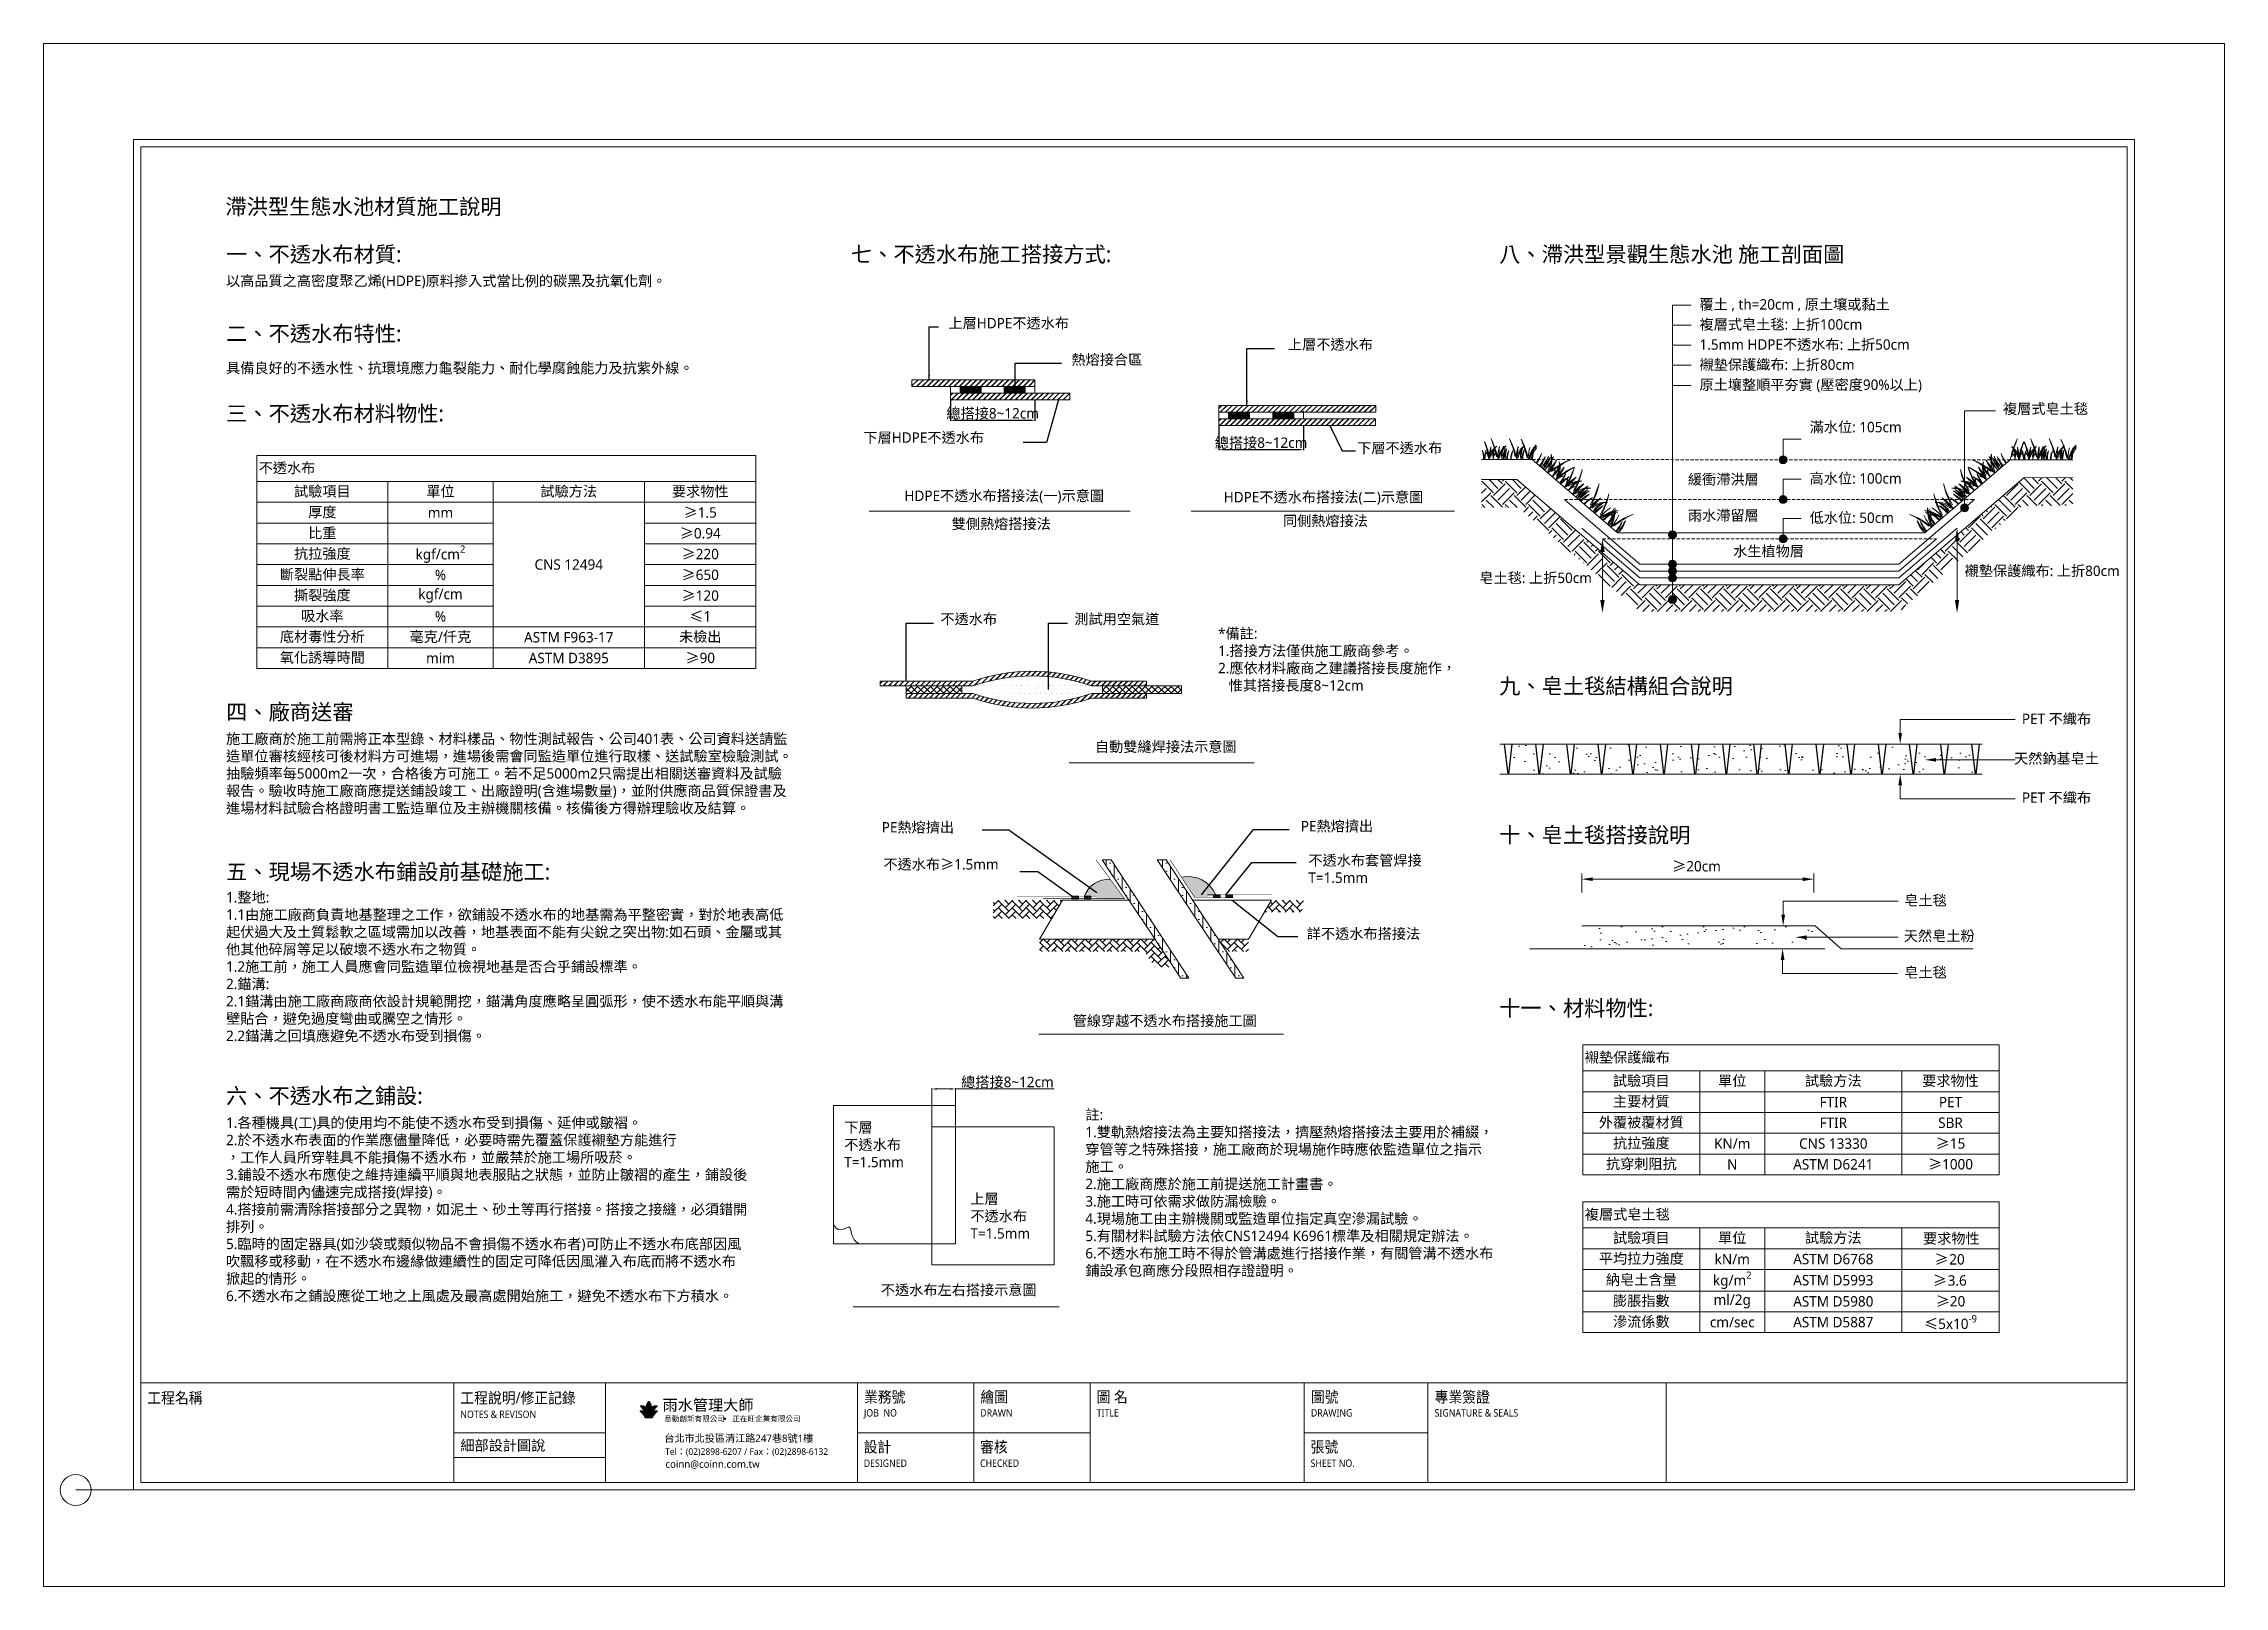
# Model space of a CAD drawing. Header units: millimetres. Extents: x 4039 to 8239, y -1070 to 1900.
import ezdxf
from ezdxf.enums import TextEntityAlignment as Align

# ---------------------------------------------------------------- set-up
doc = ezdxf.new("R2010")
doc.units = ezdxf.units.MM
doc.linetypes.add('HIDDEN', pattern=[9.525, 6.35, -3.175])
doc.styles.add('AEH', font='kaiu.ttf')
doc.styles.add('MtXpl_SimSun', font='SimSun.ttf')
doc.styles.get("Standard").update_dxf_attribs({"font": 'Microsoft JhengHei.ttf', "height": 20})
doc.styles.add('圖框文字', font='Microsoft JhengHei.ttf')
doc.styles.add('微軟正黑體-20', font='Microsoft JhengHei.ttf', dxfattribs={"height": 20})
doc.styles.add('微軟正黑體-30', font='Microsoft JhengHei.ttf', dxfattribs={"height": 30})
doc.dimstyles.new('ISO-25', dxfattribs={"dimtxt": 18, "dimasz": 10, "dimexe": 1.25, "dimexo": 0.625, "dimtad": 1, "dimtxsty": 'Standard', "dimcen": 2.5, "dimadec": 0, "dimazin": 0, "dimtfac": 1, "dimtmove": 0, "dimatfit": 3, "dimfxl": 1, "dimarcsym": 0})

msp = doc.modelspace()

# ---------------------------------------------------------------- texts
for s, style, p in [('要求物性', '微軟正黑體-20', (7658.256, -410.179)), ('≥', 'MtXpl_SimSun', (7680.211, -450.369)), ('20', '微軟正黑體-20', (7708.815, -450.369)), ('≥', 'MtXpl_SimSun', (7677.151, -491.083)), ('3.6', '微軟正黑體-20', (7705.755, -491.083))]:
    msp.add_text(s, height=20, dxfattribs=dict(style=style)).set_placement(p)
at = {"color": 3, "lineweight": 5, "style": '圖框文字', "width": 0.91}
for s, p in [('工程名稱', (4238.402, -707.16, 326.374)), ('工程說明/修正記錄', (4841.271, -707.16, 326.374)), ('業務號', (5618.642, -705.411, 326.374)), ('繪圖', (5842.739, -705.411, 326.374)), ('圖 名', (6066.836, -705.411, 326.374)), ('圖號', (6479.38, -705.411, 326.374)), ('專業簽證', (6717.632, -705.411, 326.374)), ('設計', (5618.108, -801.515, 326.374)), ('審核', (5842.205, -801.515, 326.374)), ('張號', (6478.845, -801.515, 326.374))]:
    msp.add_text(s, height=21.425, dxfattribs=at).set_placement(p, align=Align.MIDDLE_LEFT)
at = {"color": 4, "lineweight": 5, "style": '圖框文字'}
msp.add_text('雨水管理大師', height=21.425, dxfattribs=at).set_placement((5230.618, -731.603, 326.374))
at = {"lineweight": 5, "style": '圖框文字', "width": 0.91}
for s, height, p in [('NOTES & REVISON', 14.21228, (4841.271, -738.763, 326.374)), ('JOB  NO', 14.2123, (5618.642, -735.976, 326.374)), ('DRAWN', 14.2123, (5842.739, -735.976, 326.374)), ('TITLE', 14.2123, (6066.836, -735.976, 326.374)), ('DRAWING', 14.2123, (6479.38, -735.976, 326.374)), ('SIGNATURE & SEALS', 14.21228, (6717.632, -735.976, 326.374)), ('DESIGNED', 14.2123, (5618.108, -832.884, 326.374)), ('CHECKED', 14.2123, (5842.205, -832.884, 326.374)), ('SHEET NO.', 14.2123, (6478.845, -832.884, 326.374))]:
    msp.add_text(s, height=height, dxfattribs=at).set_placement(p, align=Align.MIDDLE_LEFT)
at = {"lineweight": 5, "style": '圖框文字'}
for s, height, p in [('意動創新有限公司    正在旺企業有限公司', 10.42234, (5234.042, -752.471, 326.374)), ('台北市北投區清江路247巷8號1樓', 14.28334, (5234.042, -792.055, 326.374)), ('coinn@coinn.com.tw', 14.28334, (5236.165, -841.718, 326.374))]:
    msp.add_text(s, height=height, dxfattribs=at).set_placement(p)
at = {"color": 3, "lineweight": 5, "style": '圖框文字'}
msp.add_text('細部設計圖說', height=20, dxfattribs=at).set_placement((4841.271, -798.606, 326.374), align=Align.MIDDLE_LEFT)
at = {"lineweight": 5, "style": '圖框文字', "width": 0.98}
msp.add_text('Tel：(02)2898-6207 / Fax：(02)2898-6132', height=12.73887, dxfattribs=at).set_placement((5235.632, -816.808, 326.374))
at = {"lineweight": 5, "attachment_point": 1}
for s, width, heights, insert, char_height, style in [('滯洪型生態水池材質施工說明', 512.198, [0], (4388.768, 1601.175), 30, '微軟正黑體-30'), ('\\pxt46;一、不透水布材質:', 1128.12064, [0], (4390.055, 1509.449), 30, '微軟正黑體-20'), ('\\pxt46;七、不透水布施工搭接方式:', 1128.12064, [0], (5593.44, 1509.449), 30, '微軟正黑體-20'), ('八、滯洪型景觀生態水池 施工剖面圖', 640.75836, [0], (6841.949, 1509.449), 30, '微軟正黑體-20'), ('\\pxt46;以高品質之高密度聚乙烯(HDPE)原料摻入式當比例的碳黑及抗氧化劑。', 817.54022, [0], (4390.055, 1453.3), 20, '微軟正黑體-20'), ('覆土 , th=20cm , 原土壤或黏土', 362.20129, [0], (7227.791, 1408.104), 20, '微軟正黑體-20'), ('二、不透水布特性:', 324.4317, [0], (4390.055, 1356.814), 30, '微軟正黑體-20'), ('\\pxt46;上層HDPE不透水布', 313.84012, [23.486], (5781.314, 1371.924), 20, '微軟正黑體-20'), ('複層式皂土毯: 上折100cm', 306.04893, [0], (7227.791, 1369.426), 20, '微軟正黑體-20'), ('\\pxt46;熱熔接合區', 184.69767, [0], (6018.164, 1301.704), 20, '微軟正黑體-20'), ('\\pxt29,46;上層不透水布', 222.59738, [0], (6435.227, 1330.956), 20, '微軟正黑體-20'), ('1.5mm HDPE不透水布: 上折50cm', 400.60026, [0], (7227.791, 1330.747), 20, '微軟正黑體-20'), ('\\pxt11;具備良好的不透水性、抗環境應力龜裂能力、耐化學腐蝕能力及抗紫外線。', 1128.12064, [0], (4390.055, 1285.596), 20, '微軟正黑體-20'), ('襯墊保護織布: 上折80cm', 290.72292, [0], (7227.791, 1292.069), 20, '微軟正黑體-20'), ('原土壤整順平夯實 (壓密度90%以上)', 419.60607, [0], (7227.791, 1253.39), 20, '微軟正黑體-20'), ('\\pxt46;三、不透水布材料物性:', 462.92439, [0], (4390.055, 1202.925), 30, '微軟正黑體-20'), ('複層式皂土毯', 157.26908, [0], (7812.396, 1207.146), 20, '微軟正黑體-20'), ('\\pxt46;下層HDPE不透水布', 313.84012, [0], (5617.578, 1151.642), 20, '微軟正黑體-20'), ('\\pxt46;下層不透水布', 222.59738, [0], (6568.48, 1131.658), 20, '微軟正黑體-20'), ('滿水位: 105cm', 173.8346, [0], (7439.951, 1171.838), 20, '微軟正黑體-20'), ('緩衝滯洪層', 173.8346, [0], (7205.481, 1071.107), 20, '微軟正黑體-20'), ('高水位: 100cm', 173.8346, [0], (7439.9, 1073.016), 20, '微軟正黑體-20'), ('\\pxt29,46;HDPE不透水布搭接法(一)示意圖', 376.2802, [34.136], (5696.622, 1039.531), 20, '微軟正黑體-20'), ('\\pxt29,46;HDPE不透水布搭接法(二)示意圖', 521.76163, [0], (6311.577, 1036.95), 20, '微軟正黑體-20'), ('\\pxt29,46;{\\fMicrosoft JhengHei|b0|i0|c136|p34;雙側熱熔搭接法}', 183.71194, [0], (5787.583, 985.566), 20, '微軟正黑體-20'), ('\\pxt29,46;同側熱熔接法', 245.12645, [0], (6425.53, 991.396), 20, '微軟正黑體-20'), ('雨水滯留層', 173.8346, [0], (7205.481, 1001.758), 20, '微軟正黑體-20'), ('低水位: 50cm', 158.50859, [0], (7439.9, 997.299), 20, '微軟正黑體-20'), ('水生植物層', 173.8346, [0], (7292.687, 932.891), 20, '微軟正黑體-20'), ('皂土毯: 上折50cm', 211.39432, [0], (6803.804, 881.544), 20, '微軟正黑體-20'), ('襯墊保護織布: 上折80cm', 290.72292, [0], (7738.521, 895.076), 20, '微軟正黑體-20'), ('\\pxt46;不透水布', 148.17878, [0], (5765.945, 802.439), 20, '微軟正黑體-20'), ('\\pxt46;測試用空氣道', 222.16134, [0], (6023.847, 802.439), 20, '微軟正黑體-20'), ('\\pxt46;*備註:\\P1.搭接方法僅供施工廠商參考。\\P2.應依材料廠商之建議搭接長度施作，\\P   惟其搭接長度8~12cm', 509.00727, [0], (6300.596, 774.589), 20, '微軟正黑體-20'), ('九、皂土毯結構組合說明', 432.8694, [0], (6841.949, 678.197), 30, '微軟正黑體-30'), ('\\pxt46;四、廠商送審', 462.92439, [0], (4390.055, 628.245), 30, '微軟正黑體-20'), ('\\pxt46;{\\fMicrosoft JhengHei|b0|i0|c136|p34;施工廠商於施工前需將正本型錄、材料樣品、物性測試報告、公司401表、公司資料送請監造單位審核經核可後材料方可進場，進場後需會同監造單位進行取樣、送試驗室檢驗測試。抽驗頻率每5000m2一次，合格後方可施工。若不足5000m2只需提出相關送審資料及試驗報告。驗收時施工廠商應提送鋪設竣工、出廠證明(含進場數量)，並附供應商品質保證書及進場材料試驗合格證明書工監造單位及主辦機關核備。核備後方得辦理驗收及結算。}', 1090.07558, [0], (4390.055, 571.695), 20, '微軟正黑體-20'), ('自動雙縫焊接法示意圖', 369.9811, [0], (6063.537, 556.482), 20, '微軟正黑體-20'), ('\\pxt29,46;PE熱熔擠出', 174.26956, [0], (5652.773, 401.434), 20, '微軟正黑體-20'), ('\\pxt29,46;PE熱熔擠出', 174.26956, [0], (6459.953, 403.503), 20, '微軟正黑體-20'), ('十、皂土毯搭接說明', 432.8694, [0], (6841.949, 391.544), 30, '微軟正黑體-30'), ('\\pxt46;不透水布套管焊接T=1.5mm', 275.95452, [0], (6474.476, 337.663), 20, '微軟正黑體-20'), ('\\pxt46;五、現場不透水布鋪設前基礎施工:', 670.03747, [0], (4390.055, 320.726), 30, '微軟正黑體-20'), ('\\pxt46;不透水布{\\fSimSun|b0|i0|c134|p2;≥}1.5mm', 247.8507, [0], (5656.06, 330.098), 20, '微軟正黑體-20'), ('\\pxt46;1.整地:\\P1.1由施工廠商負責地基整理之工作，欲鋪設不透水布的地基需為平整密實，對於地表高低起伏過大及土質鬆軟之區域需加以改善，地基表面不能有尖銳之突出物:如石頭、金屬或其他其他碎屑等足以破壞不透水布之物質。\\P1.2施工前，施工人員應會同監造單位檢視地基是否合乎鋪設標準。\\P2.錨溝:\\P2.1錨溝由施工廠商廠商依設計規範開挖，錨溝角度應略呈圓弧形，使不透水布能平順與溝壁貼合，避免過度彎曲或騰空之情形。\\P2.2錨溝之回填應避免不透水布受到損傷。', 1084.22529, [0], (4390.055, 266.557), 20, '微軟正黑體-20'), ('\\pxt29,46;詳不透水布搭接法', 276.22487, [0], (6471.46, 196.529), 20, '微軟正黑體-20'), ('十一、材料物性:', 284.7674, [0], (6841.949, 58.116), 30, '微軟正黑體-20'), ('\\pxt46;管線穿越不透水布搭接施工圖', 481.60901, [0], (6020.504, 28.99), 20, '微軟正黑體-20'), ('\\pxt46;六、不透水布之鋪設:', 594.99417, [0], (4390.055, -110.619), 30, '微軟正黑體-20'), ('\\pxt46;1.各種機具(工)具的使用均不能使不透水布受到損傷、延伸或皺褶。\\P\\ptz;2.於不透水布表面的作業應儘量降低，必要時需先覆蓋保護襯墊方能進行\\P，工作人員所穿鞋具不能損傷不透水布，並嚴禁於施工場所吸菸。\\P3.鋪設不透水布應使之維持連續平順與地表服貼之狀態，並防止皺褶的產生，鋪設後需於短時間內儘速完成搭接(焊接)。\\P4.搭接前需清除搭接部分之異物，如泥土、砂土等再行搭接。搭接之接縫，必須錯開排列。\\P5.臨時的固定器具(如沙袋或類似物品不會損傷不透水布者)可防止不透水布底部因風吹飄移或移動，在不透水布邊緣做連續性的固定可降低因風灌入布底而將不透水布掀起的情形。\\P6.不透水布之鋪設應從工地之上風處及最高處開始施工，避免不透水布下方積水。', 1002.78737, [0], (4390.055, -167.346), 20, '微軟正黑體-20'), ('註:\\P1.雙軌熱熔接法為主要知搭接法，擠壓熱熔搭接法主要用於補綴，穿管等之特殊搭接，施工廠商於現場施作時應依監造單位之指示施工。\\P2.施工廠商應於施工前提送施工計畫書。\\P3.施工時可依需求做防漏檢驗。\\P4.現場施工由主辦機關或監造單位指定真空滲漏試驗。\\P5.有關材料試驗方法依CNS12494 K6961標準及相關規定辦法。\\P6.不透水布施工時不得於管溝處進行搭接作業，有關管溝不透水布鋪設承包商應分段照相存證證明。', 786.9011, [0], (6045.003, -151.908), 20, '微軟正黑體-20'), ('\\pxt46;下層\\P不透水布\\PT=1.5mm', 148.17878, [0], (5580.678, -176.415), 20, '微軟正黑體-20'), ('\\pxt46;上層\\P不透水布\\PT=1.5mm', 148.17878, [0], (5823.554, -313.852), 20, '微軟正黑體-20'), ('\\pxt46;不透水布左右搭接示意圖', 481.60901, [0], (5651.069, -489.301), 20, '微軟正黑體-20')]:
    msp.add_mtext_dynamic_manual_height_columns(s, width=width, gutter_width=12.5, heights=heights, dxfattribs=dict(at, insert=insert, char_height=char_height, style=style))
at = {"lineweight": 5, "char_height": 20, "style": '微軟正黑體-20'}
for s, insert, width, attachment_point in [('不透水布', (4452.863, 1082.112), 954.0817, 4), ('試驗項目', (4575.462, 1037.112), 245.19921, 5), ('單位', (4803.002, 1037.112), 195.19921, 5), ('試驗方法', (5050.103, 1037.112), 284.3234, 5), ('要求物性', (5303.275, 1037.112), 207.33924, 5), ('厚度', (4575.462, 997.112), 245.19921, 5), ('{\\fSimSun|b0|i0|c134|p2;\\C256;≥\\fMicrosoft JhengHei|b0|i0|c136|p34;1.5}', (5303.275, 997.112), 207.33924, 5), ('比重', (4575.462, 957.112), 245.19921, 5), ('mm', (4803.002, 997.112), 195.19921, 5), ('{\\fSimSun|b0|i0|c134|p2;\\C256;≥\\fMicrosoft JhengHei|b0|i0|c136|p34;0.94}', (5303.275, 957.112), 207.33924, 5), ('抗拉強度', (4575.462, 917.112), 245.19921, 5), ('\\A1;kgf/cm{\\H0.7x;\\S2^ ;}', (4803.002, 917.112), 195.19921, 5), ('{\\fSimSun|b0|i0|c134|p2;\\C256;≥\\fMicrosoft JhengHei|b0|i0|c136|p34;220}', (5303.275, 917.112), 207.33924, 5), ('斷裂點伸長率', (4575.462, 877.112), 245.19921, 5), ('%', (4803.002, 877.112), 195.19921, 5), ('CNS 12494', (5050.103, 897.112), 284.3234, 5), ('{\\fSimSun|b0|i0|c134|p2;\\C256;≥\\fMicrosoft JhengHei|b0|i0|c136|p34;650}', (5303.275, 877.112), 207.33924, 5), ('撕裂強度', (4575.462, 837.112), 245.19921, 5), ('\\A1;kgf/cm', (4803.002, 837.112), 195.19921, 5), ('{\\fSimSun|b0|i0|c134|p2;\\C256;≥\\fMicrosoft JhengHei|b0|i0|c136|p34;120}', (5303.275, 837.112), 207.33924, 5), ('吸水率', (4575.462, 797.112), 245.19921, 5), ('%', (4803.002, 797.112), 195.19921, 5), ('\\A1;{\\fSimSun|b0|i0|c134|p2;\\C256;≤\\fMicrosoft JhengHei|b0|i0|c136|p34;1}', (5303.275, 797.112), 207.33924, 5), ('底材毒性分析', (4575.462, 757.112), 245.19921, 5), ('毫克/仟克', (4803.002, 757.112), 195.19921, 5), ('ASTM F963-17', (5050.103, 757.112), 284.3234, 5), ('未檢出', (5303.275, 757.112), 207.33924, 5), ('氧化誘導時間', (4575.462, 717.112), 245.19921, 5), ('mim', (4803.002, 717.112), 195.19921, 5), ('ASTM D3895', (5050.103, 717.112), 284.3234, 5), ('{\\fSimSun|b0|i0|c134|p2;\\C256;≥\\fMicrosoft JhengHei|b0|i0|c136|p34;90}', (5303.275, 717.112), 207.33924, 5), ('襯墊保護織布', (7006.909, -52.631), 794.23689, 4), ('試驗項目', (7115.778, -97.631), 217.73801, 5), ('單位', (7290.856, -97.631), 117.73801, 5), ('試驗方法', (7485.496, -97.631), 256.8622, 5), ('要求物性', (7711.207, -97.631), 179.87803, 5), ('主要材質', (7115.778, -137.631), 217.73801, 5), ('外覆被覆材質', (7115.778, -177.631), 217.73801, 5), ('FTIR', (7485.496, -137.631), 256.8622, 5), ('FTIR', (7485.496, -177.631), 256.8622, 5), ('{\\C256;SBR}', (7711.207, -177.631), 179.87803, 5), ('{\\C256;PET}', (7711.207, -137.631), 179.87803, 5), ('抗拉強度', (7115.778, -217.631), 217.73801, 5), ('\\A1;KN/m', (7290.856, -217.631), 117.73801, 5), ('CNS 13330', (7485.496, -217.631), 256.8622, 5), ('{\\fSimSun|b0|i0|c134|p2;\\C256;≥\\fMicrosoft JhengHei|b0|i0|c136|p34;15}', (7711.207, -217.631), 179.87803, 5), ('抗穿刺阻抗', (7115.778, -257.631), 217.73801, 5), ('N', (7290.856, -257.631), 117.73801, 5), ('ASTM D6241', (7485.496, -257.631), 256.8622, 5), ('{\\fSimSun|b0|i0|c134|p2;\\C256;≥\\fMicrosoft JhengHei|b0|i0|c136|p34;1000}', (7711.207, -257.631), 179.87803, 5), ('複層式皂土毯', (7006.909, -354.979), 794.23689, 4), ('試驗項目', (7115.778, -399.979), 217.73801, 5), ('單位', (7290.856, -399.979), 117.73801, 5), ('試驗方法', (7485.496, -399.979), 256.8622, 5), ('平均拉力強度', (7115.778, -439.979), 217.73801, 5), ('kN/m', (7290.856, -439.979), 117.73801, 5), ('ASTM D6768', (7485.496, -439.979), 256.8622, 5), ('納皂土含量', (7115.778, -480.692), 217.73801, 5), ('\\A1;kg/m{\\H0.7x;\\S2^ ;}', (7290.856, -480.692), 117.73801, 5), ('ASTM D5993', (7485.496, -480.692), 256.8622, 5), ('膨脹指數', (7115.778, -521.406), 217.73801, 5), ('\\A1;ml/2g', (7290.856, -521.406), 117.73801, 5), ('ASTM D5980', (7485.496, -521.406), 256.8622, 5), ('{\\fSimSun|b0|i0|c134|p2;\\C256;≥\\fMicrosoft JhengHei|b0|i0|c136|p34;20}', (7711.207, -521.406), 179.87803, 5), ('滲流係數', (7115.778, -561.406), 217.73801, 5), ('cm/sec', (7290.856, -561.406), 117.73801, 5), ('ASTM D5887', (7485.496, -561.406), 256.8622, 5), ('\\A1;{\\fSimSun|b0|i0|c134|p2;\\C256;≤\\fMicrosoft JhengHei|b0|i0|c136|p34;5x10\\H0.7x;\\S-9^ ;}', (7711.207, -561.406), 179.87803, 5)]:
    msp.add_mtext(s, dxfattribs=dict(at, insert=insert, width=width, attachment_point=attachment_point))
at = {"lineweight": 5, "char_height": 20, "attachment_point": 5}
for s, insert, style in [('{\\fMicrosoft JhengHei|b0|i0|c136|p34;\\C0;PET 不織布}', (7915.348, 598.998), 'AEH'), ('{\\fMicrosoft JhengHei|b0|i0|c136|p34;\\C0;天然鈉基皂土}', (7915.348, 522.767), 'AEH'), ('{\\fMicrosoft JhengHei|b0|i0|c136|p34;\\C0;PET 不織布}', (7915.348, 447.403), 'AEH'), ('{\\fSimSun|b0|i0|c134|p2;\\C0;≥\\fMicrosoft JhengHei|b0|i0|c136|p34;20cm}', (7221.981, 316.076), 'AEH'), ('{\\fMicrosoft JhengHei|b0|i0|c136|p34;\\C0;皂土毯}', (7663.013, 249.79), 'AEH'), ('{\\fMicrosoft JhengHei|b0|i0|c136|p34;\\C0;天然皂土粉}', (7689.521, 181.168), 'AEH'), ('{\\fMicrosoft JhengHei|b0|i0|c136|p34;\\C0;皂土毯}', (7663.013, 111.116), 'AEH'), ('總搭接8~12cm', (5894.92, -100.023), '微軟正黑體-20')]:
    msp.add_mtext(s, dxfattribs=dict(at, insert=insert, style=style))

# ---------------------------------------------------------------- blocks, each defined once
blk = doc.blocks.new('*D2')
at = {"color": 0, "lineweight": -2, "transparency": 16777216}
for p, q in [((5785, 1213.7), (5785, 1173.7)), ((5948, 1213.7), (5948, 1173.7)), ((5795, 1174.9), (5938, 1174.9))]:
    blk.add_line(p, q, dxfattribs=at)
at = {"color": 0, "transparency": 16777216}
for points in [[(5795, 1176.6), (5795, 1173.3), (5785, 1174.9)], [(5938, 1176.6), (5938, 1173.3), (5948, 1174.9)]]:
    blk.add_solid(points, dxfattribs=at)
at = {"layer": 'Defpoints', "color": 0, "transparency": 16777216}
for p in [(5785, 1214.4), (5948, 1214.4), (5948, 1174.9)]:
    blk.add_point(p, dxfattribs=at)
at = {"color": 0, "lineweight": 5, "transparency": 16777216, "insert": (5866.5, 1187.3), "char_height": 20, "attachment_point": 5, "style": '微軟正黑體-20'}
blk.add_mtext('總搭接8~12cm', dxfattribs=at)
blk = doc.blocks.new('*D3')
at = {"color": 0, "lineweight": -2, "transparency": 16777216}
for p, q in [((6301.9, 1164.1), (6301.9, 1117.2)), ((6464.9, 1164.1), (6464.9, 1117.2)), ((6311.9, 1118.4), (6454.9, 1118.4))]:
    blk.add_line(p, q, dxfattribs=at)
at = {"color": 0, "transparency": 16777216}
for points in [[(6311.9, 1120.1), (6311.9, 1116.8), (6301.9, 1118.4)], [(6454.9, 1120.1), (6454.9, 1116.8), (6464.9, 1118.4)]]:
    blk.add_solid(points, dxfattribs=at)
at = {"layer": 'Defpoints', "color": 0, "transparency": 16777216}
for p in [(6301.9, 1164.7), (6464.9, 1164.7), (6464.9, 1118.4)]:
    blk.add_point(p, dxfattribs=at)
at = {"color": 0, "lineweight": 5, "transparency": 16777216, "insert": (6383.4, 1130.8), "char_height": 20, "attachment_point": 5, "style": '微軟正黑體-20'}
blk.add_mtext('{\\fMicrosoft JhengHei|b0|i0|c136|p34;總搭接8~12cm}', dxfattribs=at)
blk = doc.blocks.new('*U9')
for p, q in [((-7.3, 28.9), (-0.7, -28.9)), ((7.3, 28.9), (0.7, -28.9))]:
    blk.add_line(p, q)
blk = doc.blocks.new('*U10')
at = {"color": 0, "linetype": 'ByBlock', "lineweight": -2, "transparency": 16777216}
for p in [(0, 0), (60, 0), (120, 0), (180, 0), (240, 0), (300, 0), (360, 0), (420, 0), (480, 0), (540, 0), (600, 0), (660, 0), (720, 0), (780, 0), (840, 0), (900, 0)]:
    blk.add_blockref('*U9', p, dxfattribs=at)

# ---------------------------------------------------------------- dimensions: what is measured, and where the dimension line sits
at = {"lineweight": 5}
for base, p1, p2, text, override, picture, middle in [((5948.008, 1174.947), (5785.011, 1214.366), (5948.008, 1214.366), '總搭接8~12cm', {"dimtxsty": '微軟正黑體-20'}, '*D2', (5866.509, 1174.947)), ((6464.908, 1118.433), (6301.91, 1164.71), (6464.908, 1164.71), '{\\fMicrosoft JhengHei|b0|i0|c136|p34;總搭接8~12cm}', {"dimtxt": 10, "dimtxsty": '微軟正黑體-20'}, '*D3', (6383.409, 1118.433))]:
    dim = msp.add_linear_dim(base=base, p1=p1, p2=p2, text=text, dimstyle='ISO-25', override=override, dxfattribs=at)
    dim.commit()
    dim.dimension.update_dxf_attribs({"geometry": picture, "text_midpoint": middle, "dimtype": 160})

# ---------------------------------------------------------------- hatches: boundary and pattern name
at = {"lineweight": 5}
h = msp.add_hatch(dxfattribs=at)
h.set_pattern_fill('JIS_LC_8', color=256, scale=0.93)
h.set_pattern_definition([(45, (1685.2646, -373.695), (-5.129353, 5.129353), []), (45, (1685.6366, -373.695), (-5.129353, 5.129353), [])])
h.paths.add_polyline_path([(5711.057, 1252.965), (5711.057, 1240.098), (5948.008, 1240.098), (5948.008, 1252.965)])
h.paths.add_polyline_path([(5785.011, 1214.366), (6015.031, 1214.366), (6015.031, 1227.232), (5785.011, 1227.232)])
h = msp.add_hatch(dxfattribs=at)
h.set_pattern_fill('NET3', color=256, scale=0.93)
h.set_pattern_definition([(0, (1685.2646, -373.6953), (0, 2.95275), []), (60, (1685.2646, -373.6953), (-2.5571565, 1.476375), []), (120, (1685.2646, -373.6953), (-2.5571565, -1.476375), [])])
h.paths.add_polyline_path([(5803.909, 1240.098), (5803.909, 1227.232), (5844.312, 1227.232), (5844.312, 1240.098)])
h.paths.add_polyline_path([(5929.296, 1227.232), (5929.296, 1240.098), (5888.894, 1240.098), (5888.894, 1227.232)])
h = msp.add_hatch(dxfattribs=at)
h.set_pattern_fill('NET3', color=256, scale=0.93)
h.set_pattern_definition([(0, (2202.1644, -423.351), (0, 2.95275), []), (60, (2202.1644, -423.351), (-2.5571565, 1.476375), []), (120, (2202.1644, -423.351), (-2.5571565, -1.476375), [])])
h.paths.add_polyline_path([(6320.809, 1190.443), (6320.809, 1177.577), (6361.211, 1177.577), (6361.211, 1190.443)])
h.paths.add_polyline_path([(6446.196, 1177.577), (6446.196, 1190.443), (6405.794, 1190.443), (6405.794, 1177.577)])
h = msp.add_hatch(color=256, dxfattribs=at)
h.dxf.hatch_style = 1
h.paths.add_polyline_path([(7381.076, 1098.979, 1), (7396.362, 1098.979, 1)])
h = msp.add_hatch(dxfattribs=at)
h.set_pattern_fill('EARTH', color=256, scale=5, angle=45)
h.set_pattern_definition([(45, (1235.42, 114.937), (0, 44.90128), [31.75, -31.75]), (45, (1227.002, 123.356), (0, 44.90128), [31.75, -31.75]), (45, (1218.583, 131.775), (0, 44.90128), [31.75, -31.75]), (135, (1218.583, 137.388), (-44.90128, 0), [31.75, -31.75]), (135, (1227.002, 145.807), (-44.90128, 0), [31.75, -31.75]), (135, (1235.42, 154.226), (-44.90128, 0), [31.75, -31.75])])
h.paths.add_polyline_path([(6876.296, 1060.565), (6807.919, 1060.997), (6807.919, 1007.269), (6879.089, 1006.865), (7113.16, 806.477), (7611.986, 806.477), (7849.746, 1010.271), (7947.006, 1010.66), (7947.006, 1064.36), (7852.573, 1063.971), (7611.976, 857.794), (7113.15, 857.794)])
h = msp.add_hatch(color=256, dxfattribs=at)
h.dxf.hatch_style = 1
h.paths.add_polyline_path([(7381.025, 1022.158, 1), (7396.311, 1022.158, 1)])
h = msp.add_hatch(color=256, dxfattribs=at)
h.dxf.hatch_style = 1
h.paths.add_polyline_path([(7730.799, 1006.179, 1), (7746.085, 1006.179, 1)])
h = msp.add_hatch(color=256, dxfattribs=at)
h.dxf.hatch_style = 1
h.paths.add_polyline_path([(7168.157, 954.463, 1), (7183.443, 954.463, 1)])
h = msp.add_hatch(color=256, dxfattribs=at)
h.dxf.hatch_style = 1
h.paths.add_polyline_path([(7381.025, 946.44, 1), (7396.311, 946.44, 1)])
h = msp.add_hatch(color=256, dxfattribs=at)
h.dxf.hatch_style = 1
h.paths.add_polyline_path([(7183.27, 897.814, 1), (7167.984, 897.814, 1)])
h = msp.add_hatch(color=256, dxfattribs=at)
h.dxf.hatch_style = 1
h.paths.add_polyline_path([(7183.443, 884.604, 1), (7168.157, 884.604, 1)])
h = msp.add_hatch(color=256, dxfattribs=at)
h.dxf.hatch_style = 1
h.paths.add_polyline_path([(7183.443, 871.394, 1), (7168.157, 871.394, 1)])
h = msp.add_hatch(color=256, dxfattribs=at)
h.dxf.hatch_style = 1
h.paths.add_polyline_path([(7183.443, 829.661, 1), (7168.157, 829.661, 1)])
h = msp.add_hatch(dxfattribs=at)
h.set_pattern_fill('JIS_LC_8', color=256, scale=0.93)
h.set_pattern_definition([(45, (2276.801, -540.208), (-5.129353, 5.129353), []), (45, (2277.173, -540.208), (-5.129353, 5.129353), [])])
edge = h.paths.add_edge_path()
edge.add_arc((5942.727, 342.208), 349.564, 70.946011, 109.053989)
edge.add_line((5828.609, 672.62), (5649.829, 672.62))
edge.add_line((5649.829, 672.62), (5649.829, 663.732))
edge.add_line((5649.829, 663.732), (5699.725, 663.732))
edge.add_line((5699.725, 663.732), (5807.334, 663.732))
edge.add_line((5807.334, 663.732), (5828.609, 663.732))
edge.add_arc((5942.727, 333.32), 349.564, 70.946011, 109.053989, ccw=False)
edge.add_line((6056.846, 663.732), (6162.937, 663.732))
edge.add_line((6162.937, 663.732), (6162.937, 672.62))
edge.add_line((6162.937, 672.62), (6056.846, 672.62))
edge = h.paths.add_edge_path()
edge.add_line((5828.609, 648.988), (5699.725, 648.988))
edge.add_line((5699.725, 648.988), (5699.725, 640.101))
edge.add_line((5699.725, 640.101), (5828.609, 640.101))
edge.add_arc((5942.727, 970.513), 349.564, 250.946011, 289.053989)
edge.add_line((6056.846, 640.101), (6162.937, 640.101))
edge.add_line((6162.937, 640.101), (6162.937, 648.988))
edge.add_line((6162.937, 648.988), (6078.121, 648.988))
edge.add_line((6078.121, 648.988), (6056.846, 648.988))
edge.add_arc((5942.727, 979.4), 349.564, 250.946011, 289.053989, ccw=False)
h = msp.add_hatch(dxfattribs=at)
h.set_pattern_fill('ANSI37', color=256, scale=2.79)
h.set_pattern_definition([(45, (2276.801, -540.208), (-6.263729, 6.263729), []), (135, (2276.801, -540.208), (-6.263729, -6.263729), [])])
h.paths.add_polyline_path([(6230.478, 648.988), (6230.478, 663.732), (6078.121, 663.732), (6078.121, 648.988)])
h.paths.add_polyline_path([(5699.725, 663.732), (5699.725, 648.988), (5807.334, 648.988), (5807.334, 663.732)])
h = msp.add_hatch(dxfattribs=at)
h.set_pattern_fill('AR-SAND', color=256)
h.set_pattern_definition([(37.5, (2453.18, -430.23), (-1.60003, 48.94132), [0, -38.608, 0, -43.18, 0, -41.275]), (7.5, (2453.18, -430.23), (44.9523, 71.6825), [0, -20.828, 0, -34.798, 0, -13.335]), (327.5, (2421.94, -430.23), (79.09924, 0.14372), [0, -12.7, 0, -45.72, 0, -59.69]), (317.5, (2421.94, -430.23), (76.35565, 22.2929), [0, -6.35, 0, -29.972, 0, -34.29])])
h.paths.add_polyline_path([(7751.9, 551.689), (7706.428, 551.689), (7699.89, 493.857), (7758.438, 493.857)])
h.paths.add_polyline_path([(7698.438, 493.857), (7691.9, 551.689), (7646.428, 551.689), (7639.89, 493.857)])
h.paths.add_polyline_path([(7631.9, 551.689), (7586.428, 551.689), (7579.89, 493.857), (7638.438, 493.857)])
h.paths.add_polyline_path([(7578.438, 493.857), (7571.9, 551.689), (7526.428, 551.689), (7519.89, 493.857)])
h.paths.add_polyline_path([(7518.438, 493.857), (7511.9, 551.689), (7466.428, 551.689), (7459.89, 493.857)])
h.paths.add_polyline_path([(7451.9, 551.689), (7406.428, 551.689), (7399.89, 493.857), (7458.438, 493.857)])
h.paths.add_polyline_path([(7339.89, 493.857), (7398.438, 493.857), (7391.9, 551.689), (7346.428, 551.689)])
h.paths.add_polyline_path([(7331.9, 551.689), (7286.428, 551.689), (7279.89, 493.857), (7338.438, 493.857)])
h.paths.add_polyline_path([(7219.89, 493.857), (7278.438, 493.857), (7271.9, 551.689), (7226.428, 551.689)])
h.paths.add_polyline_path([(7211.9, 551.689), (7166.428, 551.689), (7159.89, 493.857), (7218.438, 493.857)])
h.paths.add_polyline_path([(7099.89, 493.857), (7158.438, 493.857), (7151.9, 551.689), (7106.428, 551.689)])
h.paths.add_polyline_path([(7039.89, 493.857), (7098.438, 493.857), (7091.9, 551.689), (7046.428, 551.689)])
h.paths.add_polyline_path([(6979.89, 493.857), (7038.438, 493.857), (7031.9, 551.689), (6986.428, 551.689)])
h.paths.add_polyline_path([(6978.438, 493.857), (6971.9, 551.689), (6926.428, 551.689), (6919.89, 493.857)])
h.paths.add_polyline_path([(6918.438, 493.857), (6911.9, 551.689), (6866.428, 551.689), (6859.89, 493.857)])
h = msp.add_hatch(dxfattribs=at)
h.set_pattern_fill('SACNCR', color=256, scale=6.51, angle=45)
h.set_pattern_definition([(90, (3806.236, -445.1), (-15.50194, 0), []), (90, (3813.987, -437.349), (-15.50194, 0), [0, -15.50194])])
h.paths.add_polyline_path([(6200.815, 328.816), (6183.397, 328.816), (6220.407, 272.403), (6270.228, 197.588), (6334.623, 100.887), (6350.347, 100.887)])
h.paths.add_polyline_path([(6114.577, 272.403), (6164.397, 197.588), (6228.792, 100.887), (6244.517, 100.887), (6094.985, 328.816), (6077.567, 328.816)])
h = msp.add_hatch(color=256, dxfattribs=at)
h.dxf.hatch_style = 1
h.paths.add_polyline_path([(6229.989, 295.31), (6255.582, 256.299), (6280.509, 256.299), (6280.509, 261.218), (6296.374, 261.218, 0.35697986)])
h = msp.add_hatch(dxfattribs=at)
h.set_pattern_fill('ANSI37', color=256)
h.set_pattern_definition([(45, (2106.339, -512.0898), (-2.245064, 2.245064), []), (135, (2106.339, -512.0898), (-2.245064, -2.245064), [])])
h.paths.add_polyline_path([(6031.878, 253.869), (6031.878, 258.788), (6019.244, 258.788), (6019.244, 253.869)])
h.paths.add_polyline_path([(6055.723, 253.869), (6055.723, 258.788), (6043.089, 258.788), (6043.089, 253.869)])
h = msp.add_hatch(color=256, dxfattribs=at)
h.dxf.hatch_style = 1
h.paths.add_polyline_path([(6092.909, 291.343, 0.32566961), (6043.089, 258.788), (6066.839, 258.788), (6066.839, 253.869), (6120.333, 253.869)])
h = msp.add_hatch(dxfattribs=at)
h.set_pattern_fill('ANSI37', color=256)
h.set_pattern_definition([(45, (2379.036, -509.6603), (-2.245064, 2.245064), []), (135, (2379.036, -509.6603), (-2.245064, -2.245064), [])])
h.paths.add_polyline_path([(6304.576, 256.299), (6304.576, 261.218), (6291.941, 261.218), (6291.941, 256.299)])
h.paths.add_polyline_path([(6328.42, 256.299), (6328.42, 261.218), (6315.786, 261.218), (6315.786, 256.299)])
h = msp.add_hatch(dxfattribs=at)
h.set_pattern_fill('AR-HBONE', color=256, scale=0.093)
h.set_pattern_definition([(45, (3806.236, -445.1), (0, 13.36262), [28.3464, -9.4488]), (135, (3812.918, -438.419), (1e-15, 13.36262), [28.3464, -9.4488])])
h.paths.add_polyline_path([(6465.589, 250.794), (6402.575, 250.794), (6388.884, 227.759), (6461.259, 227.759)])
h.paths.add_polyline_path([(6359.065, 175.979), (6301.083, 175.979), (6316.787, 152.042), (6359.065, 152.042)])
h.paths.add_polyline_path([(6178.787, 175.979), (5956.949, 175.979), (5956.949, 152.042), (6158.785, 152.042), (6178.686, 122.158), (6214.628, 122.158)])
h.paths.add_polyline_path([(6001.253, 250.794), (5867.584, 250.794), (5867.584, 215.706), (5980.474, 215.706)])
h = msp.add_hatch(dxfattribs=at)
h.set_pattern_fill('AR-SAND', color=256)
h.set_pattern_definition([(37.5, (2416.494, -247.78), (-1.60003, 48.94132), [0, -38.608, 0, -43.18, 0, -41.275]), (7.5, (2416.494, -247.78), (44.9523, 71.6825), [0, -20.828, 0, -34.798, 0, -13.335]), (327.5, (2385.25, -247.78), (79.09924, 0.14372), [0, -12.7, 0, -45.72, 0, -59.69]), (317.5, (2385.25, -247.78), (76.3556, 22.2929), [0, -6.35, 0, -29.972, 0, -34.29])])
h.paths.add_polyline_path([(7450.265, 201.437), (7000.88, 201.437), (7000.88, 157.569), (7450.265, 157.569)])
at = {"lineweight": 5, "true_color": 0xf8d731}
h = msp.add_hatch(color=40, dxfattribs=at)
h.dxf.hatch_style = 1
edge = h.paths.add_edge_path()
edge.add_spline(control_points=[(5209.354, -733.632), (5210.278, -732.978), (5211.189, -732.465), (5211.997, -732.054), (5213.037, -731.695), (5213.414, -731.538), (5213.449, -731.493), (5213.545, -731.342), (5214.262, -730.205), (5214.585, -729.727), (5214.973, -729.147), (5215.412, -728.578), (5215.81, -727.989), (5216.304, -727.358), (5216.683, -726.913), (5217.097, -726.383), (5217.92, -725.485), (5218.199, -725.216), (5218.563, -724.847), (5219.064, -724.437), (5219.552, -724.029), (5219.765, -723.832), (5220.029, -723.533), (5220.226, -723.279), (5220.293, -723.051), (5220.315, -722.921), (5220.283, -722.755), (5220.2, -722.679), (5219.972, -722.497), (5219.611, -722.42), (5219.137, -722.359), (5218.638, -722.308), (5218.199, -722.232), (5217.649, -722.237), (5216.905, -722.252), (5216.279, -722.298), (5215.499, -722.43), (5215.105, -722.51), (5214.395, -722.722), (5213.783, -722.966), (5213.261, -723.187), (5212.616, -723.521), (5211.988, -723.896), (5211.376, -724.288), (5210.943, -724.598), (5210.437, -724.989), (5209.907, -725.446), (5209.532, -725.764), (5209.442, -725.841), (5209.438, -725.839), (5209.414, -725.703), (5209.326, -724.77), (5209.239, -724.003), (5208.528, -720.813), (5208.15, -719.807), (5207.543, -718.298), (5206.977, -717.209), (5206.411, -716.119), (5205.489, -714.862), (5204.881, -714.255), (5204.441, -713.898), (5204.175, -713.812), (5203.969, -713.909), (5203.753, -714.073), (5203.464, -714.272), (5203.313, -714.439), (5202.933, -714.867), (5202.735, -715.144), (5202.39, -715.618), (5202.035, -716.143), (5201.736, -716.649), (5201.287, -717.468), (5200.597, -718.938), (5199.911, -720.688), (5199.672, -721.646), (5199.275, -723.24), (5199.069, -724.709), (5199.003, -725.585), (5199.01, -725.833), (5198.948, -725.833), (5197.917, -724.932), (5196.826, -724.171), (5195.54, -723.402), (5194.081, -722.765), (5192.595, -722.368), (5191.296, -722.222), (5189.479, -722.341), (5188.458, -722.487), (5188.14, -722.659), (5188.111, -722.788), (5188.115, -722.957), (5188.17, -723.124), (5188.268, -723.395), (5188.549, -723.744), (5189.137, -724.269), (5189.642, -724.675), (5190.184, -725.206), (5191.341, -726.458), (5192.079, -727.322), (5192.393, -727.735), (5192.848, -728.378), (5193.324, -729.006), (5193.905, -729.853), (5194.313, -730.523), (5194.902, -731.407), (5194.897, -731.491), (5195.18, -731.59), (5195.945, -731.862), (5196.749, -732.272), (5197.384, -732.608), (5197.831, -732.902), (5198.272, -733.19), (5198.797, -733.526), (5199.018, -733.652), (5199.086, -733.652), (5199.102, -733.61), (5199.112, -733.364), (5199.338, -731.82), (5199.622, -730.508), (5199.861, -729.427), (5200.387, -727.643), (5200.624, -726.98), (5200.982, -725.991), (5201.377, -725.091), (5201.637, -724.597), (5202.135, -723.729), (5202.582, -723.096), (5203.054, -722.607), (5203.484, -722.253), (5203.855, -722.127), (5204.243, -722.076), (5204.504, -722.135), (5205.002, -722.355), (5205.499, -722.776), (5205.896, -723.257), (5206.258, -723.779), (5206.773, -724.64), (5207.212, -725.636), (5207.609, -726.547), (5207.938, -727.45), (5208.216, -728.37), (5208.433, -729.031), (5208.678, -729.987), (5208.89, -730.909), (5209.118, -731.899), (5209.203, -732.525), (5209.296, -733.304), (5209.354, -733.632), (5209.354, -733.632)], knot_values=[0, 0, 0, 0, 1, 2, 3, 4, 5, 6, 7, 8, 9, 10, 11, 12, 13, 14, 15, 16, 17, 18, 19, 20, 21, 22, 23, 24, 25, 26, 27, 28, 29, 30, 31, 32, 33, 34, 35, 36, 37, 38, 39, 40, 41, 42, 43, 44, 45, 46, 47, 48, 49, 50, 51, 52, 53, 54, 55, 56, 57, 58, 59, 60, 61, 61, 61, 62, 63, 64, 65, 66, 67, 68, 69, 70, 71, 72, 73, 74, 75, 76, 77, 78, 79, 80, 81, 82, 83, 84, 85, 86, 87, 88, 89, 90, 91, 92, 93, 94, 95, 96, 97, 98, 99, 100, 101, 102, 103, 104, 105, 106, 107, 108, 109, 110, 111, 112, 113, 114, 115, 116, 117, 118, 119, 120, 121, 122, 123, 124, 125, 126, 127, 128, 129, 130, 131, 132, 133, 134, 135, 136, 137, 138, 139, 140, 141, 142, 143, 144, 144, 144, 144], degree=3, periodic=0)
edge = h.paths.add_edge_path()
edge.add_spline(control_points=[(5204.2, -745.276), (5207.294, -745.276), (5209.311, -745.309), (5210.082, -745.282), (5210.481, -745.243), (5210.842, -745.063), (5210.995, -744.976), (5211.312, -744.746), (5211.487, -744.467), (5211.832, -743.833), (5212.386, -742.601), (5212.736, -742.013), (5213.226, -741.23), (5213.771, -740.363), (5214.359, -739.58), (5214.947, -738.726), (5215.702, -737.845), (5216.512, -736.949), (5217.608, -735.821), (5218.407, -735.061), (5219.061, -734.495), (5219.622, -734.023), (5220.099, -733.606), (5220.393, -733.224), (5220.538, -732.983), (5220.593, -732.79), (5220.572, -732.611), (5220.448, -732.414), (5220.207, -732.29), (5219.669, -732.166), (5218.932, -732.118), (5217.68, -732.012), (5216.621, -732.065), (5215.395, -732.109), (5214.434, -732.303), (5213.278, -732.647), (5212.581, -732.903), (5211.585, -733.361), (5210.764, -733.881), (5209.679, -734.578), (5208.841, -735.231), (5208.427, -735.689), (5208.377, -735.644), (5208.228, -735.251), (5208.104, -734.283), (5207.737, -731.784), (5207.396, -730.409), (5206.957, -728.779), (5206.503, -727.319), (5205.78, -725.547), (5205.054, -724.252), (5204.889, -724.04), (5204.61, -723.699), (5204.383, -723.528), (5204.237, -723.472), (5204.024, -723.458), (5203.819, -723.573), (5203.526, -723.81), (5203.192, -724.232), (5202.888, -724.681), (5202.432, -725.555), (5202.085, -726.26), (5201.738, -727.099), (5201.341, -728.179), (5201.022, -729.219), (5200.647, -730.561), (5200.385, -731.84), (5200.138, -733.017), (5200, -734.141), (5199.899, -735.006), (5199.876, -735.653), (5199.86, -735.671), (5199.729, -735.588), (5199.394, -735.434), (5198.418, -734.659), (5197.573, -734.032), (5196.723, -733.505), (5195.931, -733.103), (5194.894, -732.639), (5193.96, -732.35), (5192.889, -732.147), (5192.125, -732.071), (5190.989, -732.026), (5189.563, -732.062), (5188.691, -732.171), (5188.137, -732.225), (5187.765, -732.425), (5187.692, -732.643), (5187.729, -732.888), (5187.91, -733.224), (5188.319, -733.733), (5189.332, -734.593), (5190.205, -735.393), (5191.252, -736.367), (5192.067, -737.226), (5192.896, -738.214), (5193.842, -739.32), (5194.971, -740.997), (5195.657, -742.178), (5196.328, -743.49), (5196.765, -744.423), (5196.955, -744.671), (5197.188, -744.933), (5197.64, -745.123), (5198.311, -745.254), (5199.463, -745.254), (5204.2, -745.276)], knot_values=[0, 0, 0, 0, 1, 2, 3, 4, 5, 6, 7, 8, 9, 10, 11, 12, 13, 14, 15, 16, 17, 18, 19, 20, 21, 22, 23, 24, 25, 26, 27, 28, 29, 30, 31, 32, 33, 34, 35, 36, 37, 38, 39, 40, 41, 42, 43, 44, 45, 46, 47, 48, 49, 50, 51, 52, 53, 54, 55, 56, 57, 58, 59, 60, 61, 62, 63, 64, 65, 66, 67, 68, 69, 70, 71, 72, 73, 74, 75, 76, 77, 78, 79, 80, 81, 82, 83, 84, 85, 86, 87, 88, 89, 90, 91, 92, 93, 94, 95, 96, 97, 98, 99, 100, 101, 102, 103, 104, 104, 104, 104], degree=3, periodic=0)
at = {"lineweight": 5}
h = msp.add_hatch(color=256, dxfattribs=at)
h.dxf.hatch_style = 1
h.paths.add_polyline_path([(5352.486, -747.301, 1), (5349.371, -747.301, 1)])

# ---------------------------------------------------------------- linework, layer by layer
for p, q in [((4038.685, 1900.017, 163.187), (8238.685, 1900.017, 163.187)), ((4038.685, -1069.983, 163.187), (4038.685, 1900.017, 163.187)), ((8238.685, 1900.017, 163.187), (8238.685, -1069.983, 163.187)), ((4225.722, 1701.198, 163.187), (8051.647, 1701.198, 163.187)), ((4225.722, -677.989, 163.187), (4225.722, 1701.198, 163.187)), ((4225.722, 1701.198, 326.374), (8051.647, 1701.198, 326.374)), ((4225.722, -677.989, 326.374), (4225.722, 1701.198, 326.374)), ((8051.647, 1701.198, 326.374), (4225.722, 1701.198, 326.374)), ((4225.722, 1701.198, 326.374), (4225.722, -870.247, 326.374)), ((8051.647, 1701.198, 163.187), (8051.647, -677.989, 163.187)), ((8051.647, 1701.198, 326.374), (8051.647, -677.989, 326.374)), ((8051.647, -870.247, 326.374), (8051.647, 1701.198, 326.374)), ((7175.8, 829.661), (7175.8, 1396.764)), ((7175.8, 1396.764), (7211.655, 1396.764)), ((7175.8, 1358.086), (7211.655, 1358.086)), ((7175.8, 1319.407), (7211.655, 1319.407)), ((7175.8, 1280.728), (7211.655, 1280.728)), ((7175.8, 1242.05), (7211.655, 1242.05)), ((7738.442, 1006.179), (7738.442, 1193.252)), ((7738.442, 1193.252), (7797.753, 1193.252)), ((7388.719, 1098.979), (7388.719, 1138.497)), ((7388.719, 1138.497), (7423.815, 1138.497)), ((4449.193, 1107.112), (5410.615, 1107.112)), ((4449.193, 1107.112), (4449.193, 697.112)), ((5410.615, 1107.112), (5410.615, 697.112)), ((6905.427, 1099.228), (6807.919, 1099.228)), ((6905.427, 1099.228), (7070.18, 958.045)), ((7826.216, 1098.753), (7662.018, 958.045)), ((7826.216, 1098.753), (7947.006, 1098.753)), ((4449.193, 1057.112), (5410.615, 1057.112)), ((4701.732, 1057.112), (4701.732, 697.112)), ((4904.271, 1057.112), (4904.271, 697.112)), ((5195.935, 1057.112), (5195.935, 697.112)), ((6876.296, 1060.954), (6807.919, 1060.997)), ((7113.15, 858.183), (6876.296, 1060.954)), ((7388.668, 1022.158), (7388.668, 1061.676)), ((7388.668, 1061.676), (7423.764, 1061.676)), ((7852.573, 1064.36), (7611.976, 858.183)), ((7947.006, 1064.764), (7852.573, 1064.36)), ((4449.193, 1017.112), (5410.615, 1017.112)), ((7113.037, 897.814), (6967.794, 1022.158)), ((7611.863, 897.814), (7757.107, 1022.158)), ((4449.193, 977.112), (4904.271, 977.112)), ((5195.935, 977.112), (5410.615, 977.112)), ((5628.895, 999.811), (6131.022, 999.811)), ((6248.544, 999.811), (6755.627, 999.811)), ((7113.15, 871.394), (7001.249, 967.192)), ((7388.668, 946.44), (7388.668, 985.959)), ((7388.668, 985.959), (7423.764, 985.959)), ((7611.976, 871.394), (7723.877, 967.192)), ((4449.193, 937.112), (4904.271, 937.112)), ((5195.935, 937.112), (5410.615, 937.112)), ((7113.094, 884.604), (7040.863, 946.44)), ((7662.018, 958.045), (7070.18, 958.045)), ((7611.919, 884.604), (7684.15, 946.44)), ((7723.877, 942.008), (7723.877, 829.063)), ((4449.193, 897.112), (4904.271, 897.112)), ((5195.935, 897.112), (5410.615, 897.112)), ((7040.863, 921.257), (7040.863, 829.063)), ((7611.863, 897.814), (7113.037, 897.814)), ((7611.919, 884.604), (7113.094, 884.604)), ((4449.193, 857.112), (4904.271, 857.112)), ((5195.935, 857.112), (5410.615, 857.112)), ((7611.976, 871.394), (7113.15, 871.394)), ((7611.976, 858.183), (7113.15, 858.183)), ((4449.193, 817.112), (4904.271, 817.112)), ((5195.935, 817.112), (5410.615, 817.112)), ((4449.193, 777.112), (5410.615, 777.112)), ((4449.193, 737.112), (5410.615, 737.112)), ((4449.193, 697.112), (5410.615, 697.112)), ((6162.937, 672.62), (6162.937, 663.732)), ((6162.937, 640.101), (6162.937, 648.988)), ((7614.33, 599.092), (7835.841, 599.092)), ((7614.33, 599.092), (7614.33, 573.128)), ((6843.449, 551.689), (7772.188, 551.689)), ((6013.575, 515.702), (6370.297, 515.702)), ((7683.295, 521.22), (7835.841, 521.22)), ((6843.449, 493.857), (7772.188, 493.857)), ((7614.33, 472.418), (7614.33, 446.453)), ((7614.33, 446.453), (7835.841, 446.453)), ((7000.88, 302.551), (7000.88, 265.807)), ((7448.037, 302.551), (7448.037, 265.807)), ((6296.374, 261.218), (6280.509, 261.218)), ((7022.319, 291.433), (7426.598, 291.433)), ((7388.969, 248.84), (7610.48, 248.84)), ((7388.969, 248.84), (7388.969, 222.876)), ((7000.88, 201.437), (7450.265, 201.437)), ((7434.073, 179.621), (7610.48, 179.621)), ((7450.265, 201.437), (7500.73, 157.569)), ((7469.318, 157.569), (6900.401, 157.569)), ((7387.856, 136.13), (7387.856, 110.166)), ((7500.73, 157.569), (7754.078, 157.569)), ((7387.856, 110.166), (7609.366, 110.166)), ((5955.626, -6.697), (6426.37, -6.697)), ((7003.239, -27.631), (7804.816, -27.631)), ((7003.239, -27.631), (7003.239, -277.631)), ((7804.816, -27.631), (7804.816, -277.631)), ((7003.239, -77.631), (7804.816, -77.631)), ((7228.317, -77.631), (7228.317, -277.631)), ((7353.395, -77.631), (7353.395, -277.631)), ((7617.598, -77.631), (7617.598, -277.631)), ((5749.408, -184.589), (5749.408, -111.154)), ((5759.408, -112.404), (5784.94, -112.404)), ((5794.94, -184.589), (5794.94, -111.154)), ((5794.94, -112.404), (5984.899, -112.404)), ((7003.239, -117.631), (7804.816, -117.631)), ((7003.239, -157.631), (7804.816, -157.631)), ((7003.239, -197.631), (7804.816, -197.631)), ((7003.239, -237.631), (7804.816, -237.631)), ((7003.239, -277.631), (7804.816, -277.631)), ((7003.239, -329.979), (7804.816, -329.979)), ((7003.239, -329.979), (7003.239, -581.406)), ((7804.816, -329.979), (7804.816, -581.406)), ((7003.239, -379.979), (7804.816, -379.979)), ((7003.239, -419.979), (7804.816, -419.979)), ((7228.317, -379.979), (7228.317, -581.406)), ((7353.395, -379.979), (7353.395, -581.406)), ((7617.598, -379.979), (7617.598, -581.406)), ((7003.239, -459.979), (7804.816, -459.979)), ((7003.239, -501.406), (7804.816, -501.406)), ((5598.001, -531.975), (5994.359, -531.975)), ((7003.239, -541.406), (7804.816, -541.406)), ((7003.239, -581.406), (7804.816, -581.406)), ((8051.647, -677.989, 163.187), (4225.722, -677.989, 163.187)), ((8051.647, -677.989, 326.374), (4225.722, -677.989, 326.374)), ((8051.647, -677.989, 326.374), (4225.722, -677.989, 326.374)), ((4828.591, -677.989, 326.374), (4828.591, -870.247, 326.374)), ((5120.515, -677.989, 326.374), (5120.515, -870.247, 326.374)), ((5605.907, -677.989, 326.374), (5605.907, -870.247, 326.374)), ((5830.004, -677.989, 326.374), (5830.004, -870.247, 326.374)), ((6054.101, -677.989, 326.374), (6054.101, -870.247, 326.374)), ((6466.645, -677.989, 326.374), (6704.896, -677.989, 326.374)), ((6466.645, -677.989, 326.374), (6466.645, -870.247, 326.374)), ((6704.896, -677.989, 326.374), (6704.896, -870.247, 326.374)), ((6704.896, -677.989, 326.374), (6704.896, -870.247, 326.374)), ((7163.753, -677.989, 326.374), (7163.753, -870.247, 326.374)), ((4828.591, -774.118, 326.374), (5120.515, -774.118, 326.374)), ((5605.907, -774.118, 326.374), (6054.101, -774.118, 326.374)), ((6466.645, -774.118, 326.374), (6704.896, -774.118, 326.374)), ((4828.591, -822.183, 326.374), (5120.515, -822.183, 326.374)), ((4225.722, -870.247, 326.374), (8051.647, -870.247, 326.374)), ((4100.565, -884.459, 326.374), (4211.51, -884.459, 326.374)), ((8238.685, -1069.983, 163.187), (4038.685, -1069.983, 163.187))]:
    msp.add_line(p, q, dxfattribs=at)
at = {"color": 4, "lineweight": 5}
for p, q in [((8065.86, 1715.41, 326.374), (4211.51, 1715.41, 326.374)), ((4211.51, 1715.41, 326.374), (4211.51, -884.459, 326.374)), ((8065.86, -884.459, 326.374), (8065.86, 1715.41, 326.374)), ((4211.51, -884.459, 326.374), (8065.86, -884.459, 326.374))]:
    msp.add_line(p, q, dxfattribs=at)
at = {"linetype": 'Continuous', "lineweight": 5}
for p, q in [((6301.91, 1198.052), (6307.167, 1203.309)), ((6301.91, 1197.68), (6307.539, 1203.309)), ((6301.91, 1173.271), (6306.216, 1177.577)), ((6301.91, 1172.899), (6306.588, 1177.577)), ((6303.608, 1164.71), (6316.475, 1177.577)), ((6303.98, 1164.71), (6316.847, 1177.577)), ((6304.56, 1190.443), (6317.426, 1203.309)), ((6304.932, 1190.443), (6317.798, 1203.309)), ((6313.867, 1164.71), (6326.733, 1177.577)), ((6314.239, 1164.71), (6327.105, 1177.577)), ((6314.818, 1190.443), (6327.685, 1203.309)), ((6315.19, 1190.443), (6328.057, 1203.309)), ((6324.126, 1164.71), (6336.992, 1177.577)), ((6324.498, 1164.71), (6337.364, 1177.577)), ((6325.077, 1190.443), (6337.943, 1203.309)), ((6325.449, 1190.443), (6338.315, 1203.309)), ((6334.385, 1164.71), (6347.251, 1177.577)), ((6334.757, 1164.71), (6347.623, 1177.577)), ((6335.336, 1190.443), (6348.202, 1203.309)), ((6335.708, 1190.443), (6348.574, 1203.309)), ((6344.643, 1164.71), (6357.509, 1177.577)), ((6345.015, 1164.71), (6357.881, 1177.577)), ((6345.594, 1190.443), (6358.461, 1203.309)), ((6345.966, 1190.443), (6358.833, 1203.309)), ((6354.902, 1164.71), (6367.768, 1177.577)), ((6355.274, 1164.71), (6368.14, 1177.577)), ((6355.853, 1190.443), (6368.719, 1203.309)), ((6356.225, 1190.443), (6369.091, 1203.309)), ((6365.161, 1164.71), (6378.027, 1177.577)), ((6365.533, 1164.71), (6378.399, 1177.577)), ((6366.112, 1190.443), (6378.978, 1203.309)), ((6366.484, 1190.443), (6379.35, 1203.309)), ((6375.419, 1164.71), (6388.286, 1177.577)), ((6375.791, 1164.71), (6388.658, 1177.577)), ((6376.371, 1190.443), (6389.237, 1203.309)), ((6376.743, 1190.443), (6389.609, 1203.309)), ((6385.678, 1164.71), (6398.544, 1177.577)), ((6386.05, 1164.71), (6398.916, 1177.577)), ((6386.629, 1190.443), (6399.495, 1203.309)), ((6387.001, 1190.443), (6399.867, 1203.309)), ((6395.937, 1164.71), (6408.803, 1177.577)), ((6396.309, 1164.71), (6409.175, 1177.577)), ((6396.888, 1190.443), (6409.754, 1203.309)), ((6397.26, 1190.443), (6410.126, 1203.309)), ((6406.195, 1164.71), (6419.062, 1177.577)), ((6406.567, 1164.71), (6419.434, 1177.577)), ((6407.147, 1190.443), (6420.013, 1203.309)), ((6407.519, 1190.443), (6420.385, 1203.309)), ((6416.454, 1164.71), (6429.32, 1177.577)), ((6416.826, 1164.71), (6429.692, 1177.577)), ((6417.405, 1190.443), (6430.272, 1203.309)), ((6417.777, 1190.443), (6430.644, 1203.309)), ((6426.713, 1164.71), (6439.579, 1177.577)), ((6427.085, 1164.71), (6439.951, 1177.577)), ((6427.664, 1190.443), (6440.53, 1203.309)), ((6428.036, 1190.443), (6440.902, 1203.309)), ((6436.972, 1164.71), (6449.838, 1177.577)), ((6437.344, 1164.71), (6450.21, 1177.577)), ((6437.923, 1190.443), (6450.789, 1203.309)), ((6438.295, 1190.443), (6451.161, 1203.309)), ((6447.23, 1164.71), (6460.097, 1177.577)), ((6447.602, 1164.71), (6460.469, 1177.577)), ((6448.181, 1190.443), (6461.048, 1203.309)), ((6448.553, 1190.443), (6461.42, 1203.309)), ((6457.489, 1164.71), (6470.355, 1177.577)), ((6457.861, 1164.71), (6470.727, 1177.577)), ((6458.44, 1190.443), (6471.306, 1203.309)), ((6458.812, 1190.443), (6471.678, 1203.309)), ((6462.704, 1190.443), (6464.908, 1192.647)), ((6463.076, 1190.443), (6464.908, 1192.275)), ((6467.748, 1164.71), (6480.614, 1177.577)), ((6468.12, 1164.71), (6480.986, 1177.577)), ((6468.699, 1190.443), (6481.565, 1203.309)), ((6469.071, 1190.443), (6481.937, 1203.309)), ((6478.006, 1164.71), (6490.873, 1177.577)), ((6478.378, 1164.71), (6491.245, 1177.577)), ((6478.958, 1190.443), (6491.824, 1203.309)), ((6479.33, 1190.443), (6492.196, 1203.309)), ((6488.265, 1164.71), (6501.131, 1177.577)), ((6488.637, 1164.71), (6501.503, 1177.577)), ((6489.216, 1190.443), (6502.083, 1203.309)), ((6489.588, 1190.443), (6502.455, 1203.309)), ((6498.524, 1164.71), (6511.39, 1177.577)), ((6498.896, 1164.71), (6511.762, 1177.577)), ((6499.475, 1190.443), (6512.341, 1203.309)), ((6499.847, 1190.443), (6512.713, 1203.309)), ((6508.783, 1164.71), (6521.649, 1177.577)), ((6509.155, 1164.71), (6522.021, 1177.577)), ((6509.734, 1190.443), (6522.6, 1203.309)), ((6510.106, 1190.443), (6522.972, 1203.309)), ((6519.041, 1164.71), (6531.907, 1177.577)), ((6519.413, 1164.71), (6532.279, 1177.577)), ((6519.992, 1190.443), (6532.859, 1203.309)), ((6520.364, 1190.443), (6533.231, 1203.309)), ((6529.3, 1164.71), (6542.166, 1177.577)), ((6529.672, 1164.71), (6542.538, 1177.577)), ((6530.251, 1190.443), (6543.117, 1203.309)), ((6530.623, 1190.443), (6543.489, 1203.309)), ((6539.559, 1164.71), (6552.425, 1177.577)), ((6539.931, 1164.71), (6552.797, 1177.577)), ((6540.51, 1190.443), (6553.376, 1203.309)), ((6540.882, 1190.443), (6553.748, 1203.309)), ((6549.817, 1164.71), (6562.684, 1177.577)), ((6550.189, 1164.71), (6563.056, 1177.577)), ((6550.769, 1190.443), (6563.635, 1203.309)), ((6551.141, 1190.443), (6564.007, 1203.309)), ((6560.076, 1164.71), (6572.942, 1177.577)), ((6560.448, 1164.71), (6573.314, 1177.577)), ((6561.027, 1190.443), (6573.893, 1203.309)), ((6561.399, 1190.443), (6574.265, 1203.309)), ((6570.335, 1164.71), (6583.201, 1177.577)), ((6570.707, 1164.71), (6583.573, 1177.577)), ((6571.286, 1190.443), (6584.152, 1203.309)), ((6571.658, 1190.443), (6584.524, 1203.309)), ((6580.593, 1164.71), (6593.46, 1177.577)), ((6580.965, 1164.71), (6593.832, 1177.577)), ((6581.545, 1190.443), (6594.411, 1203.309)), ((6581.917, 1190.443), (6594.783, 1203.309)), ((6590.852, 1164.71), (6603.718, 1177.577)), ((6591.224, 1164.71), (6604.09, 1177.577)), ((6591.803, 1190.443), (6604.266, 1202.905)), ((6592.175, 1190.443), (6604.266, 1202.533))]:
    msp.add_line(p, q, dxfattribs=at)
at = {"linetype": 'HIDDEN', "lineweight": 5}
for p, q in [((6905.427, 1099.228), (7826.216, 1098.753)), ((6967.794, 1022.158), (7757.107, 1022.158)), ((7040.863, 946.44), (7684.15, 946.44))]:
    msp.add_line(p, q, dxfattribs=at)
at = {"lineweight": 5}
for points in [[(5711.057, 1252.965), (5948.008, 1252.965), (5948.008, 1240.098), (5711.057, 1240.098)], [(5785.011, 1240.098), (5948.008, 1240.098), (5948.008, 1227.232), (5785.011, 1227.232)], [(5785.011, 1227.232), (6015.031, 1227.232), (6015.031, 1214.366), (5785.011, 1214.366)], [(5803.909, 1240.098), (5844.312, 1240.098), (5844.312, 1227.232), (5803.909, 1227.232)], [(5888.894, 1240.098), (5929.296, 1240.098), (5929.296, 1227.232), (5888.894, 1227.232)], [(6301.91, 1203.309), (6604.266, 1203.309), (6604.266, 1190.443), (6301.91, 1190.443)], [(6301.91, 1190.443), (6464.908, 1190.443), (6464.908, 1177.577), (6301.91, 1177.577)], [(6301.91, 1177.577), (6604.09, 1177.577), (6604.09, 1164.71), (6301.91, 1164.71)], [(6320.809, 1190.443), (6361.211, 1190.443), (6361.211, 1177.577), (6320.809, 1177.577)], [(6405.794, 1190.443), (6446.196, 1190.443), (6446.196, 1177.577), (6405.794, 1177.577)], [(5807.334, 663.732), (5699.725, 663.732), (5699.725, 648.988), (5807.334, 648.988)], [(6078.121, 663.732), (6230.478, 663.732), (6230.478, 648.988), (6078.121, 648.988)], [(6019.244, 258.788), (6031.878, 258.788), (6031.878, 253.869), (6019.244, 253.869)], [(6043.089, 258.788), (6055.723, 258.788), (6055.723, 253.869), (6043.089, 253.869)], [(6291.941, 261.218), (6304.576, 261.218), (6304.576, 256.299), (6291.941, 256.299)], [(6315.786, 261.218), (6328.42, 261.218), (6328.42, 256.299), (6315.786, 256.299)], [(5559.736, -144.514), (5794.94, -144.514), (5794.94, -410.485), (5559.736, -410.485)], [(5749.408, -185.214), (5984.612, -185.214), (5984.612, -451.186), (5749.408, -451.186)]]:
    msp.add_lwpolyline(points, close=True, dxfattribs=at)
for points in [[(5649.829, 672.62), (5828.609, 672.62)], [(5649.829, 672.62), (5649.829, 663.732), (5699.725, 663.732)], [(6056.846, 672.62), (6162.937, 672.62)], [(5699.725, 663.732), (5828.609, 663.732)], [(5699.725, 648.988), (5828.609, 648.988)], [(5699.725, 640.101), (5699.725, 648.988)], [(5699.725, 640.101), (5828.609, 640.101)], [(6056.846, 663.732), (6185.729, 663.732)], [(6056.846, 648.988), (6185.729, 648.988)], [(6056.846, 640.101), (6162.937, 640.101)], [(6077.567, 328.816), (6114.577, 272.403), (6164.397, 197.588), (6228.792, 100.887), (6244.517, 100.887), (6094.985, 328.816)], [(6077.567, 328.816), (6094.985, 328.816)], [(6183.397, 328.816), (6220.407, 272.403), (6270.228, 197.588), (6334.623, 100.887), (6350.347, 100.887), (6200.815, 328.816)], [(6183.397, 328.816), (6200.815, 328.816)], [(6001.253, 250.794), (5956.949, 175.979), (6178.787, 175.979)], [(6001.253, 250.794), (6128.967, 250.794)], [(6403.531, 250.794), (6252.001, 250.794)], [(6403.531, 250.794), (6359.065, 175.979), (6301.083, 175.979)]]:
    msp.add_lwpolyline(points, dxfattribs=at)
at = {"lineweight": 5, "const_width": 1}
for points in [[(6065.486, 328.816), (6120.333, 253.869), (5962.558, 253.869)], [(6208.007, 328.816), (6255.582, 256.299), (6331.347, 256.299)], [(6066.839, 258.788), (5913.623, 258.788)], [(6280.509, 261.218), (6404.045, 261.218)]]:
    msp.add_lwpolyline(points, dxfattribs=at)
at = {"lineweight": 5}
for centre, radius in [((7388.719, 1098.979), 7.643), ((7388.668, 1022.158), 7.643), ((7738.442, 1006.179), 7.643), ((7175.8, 954.463), 7.643), ((7388.668, 946.44), 7.643), ((7175.627, 897.814), 7.643), ((7175.8, 884.604), 7.643), ((7175.8, 871.394), 7.643), ((7175.8, 829.661), 7.643), ((5350.928, -747.301, 163.187), 1.557), ((4100.565, -884.459, 326.374), 29.789)]:
    msp.add_circle(centre, radius, dxfattribs=at)
for centre, radius, start, end in [((6710.813, 1084.935), 114.018, 8.26467, 25.662465), ((6679.953, 1073.728), 160.073, 11.170048, 24.449895), ((6709.891, 1076.656), 131.966, 9.848691, 28.676596), ((6715.742, 1073.899), 160.073, 11.170048, 24.449895), ((6745.68, 1076.827), 131.966, 9.773548, 28.676596), ((6738.463, 1072.137), 160.073, 11.170048, 24.449895), ((6768.402, 1075.065), 131.966, 10.55083, 28.676596), ((7956.237, 1076.181), 131.966, 151.323404, 170.151309), ((7986.176, 1073.253), 160.073, 155.550105, 168.829952), ((7719.472, 1073.253), 160.073, 11.170048, 24.449895), ((7749.411, 1076.181), 131.966, 9.848691, 28.676596), ((7755.261, 1073.424), 160.073, 11.170048, 24.449895), ((7785.2, 1076.351), 131.966, 9.773548, 28.676596), ((7777.982, 1071.661), 160.073, 11.170048, 24.449895), ((7807.921, 1074.589), 131.966, 10.55083, 28.676596), ((6775.837, 1100.953), 37.338, 5.132528, 26.076197), ((6745.344, 1096.622), 67.307, 2.219696, 17.950783), ((6655.922, 1083.706), 157.1, 6.292385, 12.37187), ((6684.903, 1082.881), 138.303, 10.118691, 21.498216), ((6850.772, 1100.953), 37.338, 153.923803, 174.867472), ((6881.265, 1096.622), 67.307, 162.049217, 177.780304), ((6970.687, 1083.706), 157.1, 167.62813, 173.707615), ((6795.543, 1095.905), 27.076, 7.050259, 39.686062), ((6805.083, 1100.336), 17.376, 0.970864, 49.2047), ((6887.755, 1103.904), 64.778, 162.036183, 176.908112), ((6853.308, 1100.212), 29.545, 122.15893, 177.088867), ((6472.391, 1147.915), 354.559, 352.577832, 356.113484), ((6863.839, 1096.589), 38.851, 132.518921, 167.507806), ((6867.047, 1105.808), 37.338, 153.923803, 180.366221), ((6897.54, 1101.476), 67.307, 162.049217, 180.970864), ((6841.536, 1101.997), 11.375, 122.52988, 172.259559), ((6847.564, 1099.603), 17.062, 135.378857, 177.524689), ((6986.961, 1088.56), 157.1, 167.62813, 173.707615), ((6914.249, 1102.365), 74.974, 163.08754, 177.95947), ((6874.465, 1097.36), 34.196, 123.210287, 176.867856), ((6432.65, 1144.474), 410.37, 353.629189, 357.164841), ((6886.728, 1093.391), 44.966, 133.570278, 168.559163), ((6889.455, 1107.073), 43.215, 154.97516, 181.417578), ((6924.834, 1102.708), 77.901, 163.100574, 182.022221), ((7028.588, 1089.66), 181.829, 168.679488, 174.758972), ((6892.633, 1102.384), 43.215, 154.97516, 181.417578), ((6928.012, 1098.02), 77.901, 163.100574, 179.110814), ((7031.766, 1084.972), 181.829, 168.679488, 174.758972), ((6890.143, 1104.307), 37.338, 153.923803, 180.366221), ((6920.636, 1099.975), 67.307, 162.049217, 180.787482), ((7010.058, 1087.06), 157.1, 167.62813, 173.707615), ((6899.502, 1098.6), 43.215, 154.97516, 179.166756), ((7038.635, 1081.188), 181.829, 168.679488, 174.305914), ((6907.303, 1098.335), 43.215, 154.97516, 178.815091), ((6942.682, 1093.97), 77.901, 163.100574, 176.129444), ((6950.038, 1102.536), 74.974, 163.08754, 177.95947), ((6910.254, 1097.531), 34.196, 123.210287, 177.452672), ((6468.439, 1144.644), 410.37, 353.629189, 357.164841), ((6922.517, 1093.562), 44.966, 133.570278, 168.559163), ((6926.033, 1104.298), 43.215, 154.97516, 181.417578), ((6961.412, 1099.933), 77.901, 163.100574, 180.518315), ((7065.166, 1086.886), 181.829, 168.679488, 174.758972), ((6929.211, 1099.61), 43.215, 154.97516, 180.505825), ((6964.59, 1095.245), 77.901, 163.100574, 177.068978), ((7068.344, 1082.198), 181.829, 168.679488, 174.682005), ((6865.406, 1092.596), 31.337, 42.755141, 43.932452), ((6876.352, 1097.925), 20.111, 52.994283, 54.697101), ((6972.759, 1100.773), 74.974, 163.08754, 177.95947), ((6932.975, 1095.768), 34.196, 123.210287, 174.192665), ((6944.425, 1094.837), 44.966, 133.570278, 168.559163), ((6935.577, 1098.077), 34.196, 129.451698, 178.070055), ((6948.199, 1092.354), 44.966, 139.811689, 171.206359), ((6947.941, 1102.463), 43.215, 154.97516, 181.417578), ((6983.32, 1098.098), 77.901, 163.100574, 179.168444), ((7087.074, 1085.051), 181.829, 168.679488, 174.758972), ((6839.163, 1147.814), 92.224, 323.275954, 336.304824), ((6874.329, 1124.484), 51.161, 320.590307, 344.430238), ((6743.06, 1210.241), 215.26, 325.099484, 330.725911), ((6881.546, 1118.713), 51.161, 320.238643, 344.430238), ((6863.607, 1136.23), 79.682, 318.617916, 337.356182), ((6855.47, 1140.153), 92.224, 320.294585, 336.304824), ((6773.273, 1193.504), 185.985, 325.697783, 331.777268), ((6752.151, 1208.351), 215.26, 324.646426, 330.725911), ((6894.356, 1116.633), 44.203, 319.039177, 345.481596), ((6890.637, 1116.823), 51.161, 317.98782, 344.430238), ((6861.938, 1141.92), 92.224, 317.383177, 336.304824), ((6758.618, 1210.117), 215.26, 324.646426, 330.725911), ((7336.559, 800.315), 485.821, 142.240558, 145.776209), ((6897.104, 1118.59), 51.161, 317.98782, 344.430238), ((6903.098, 1098.311), 40.483, 322.537542, 16.195111), ((6889.017, 1104.19), 53.234, 330.846235, 5.83512), ((7035.091, 952.921), 156.229, 110.728802, 129.556708), ((6871.19, 1133.457), 88.759, 321.445929, 336.317858), ((7059.749, 927.226), 189.504, 114.955503, 128.23535), ((6924.313, 1084.577), 34.977, 322.316532, 17.246469), ((6912.056, 1089.432), 45.994, 331.897592, 6.886478), ((7672.448, 927.226), 189.504, 51.76465, 65.044497), ((7697.106, 952.921), 156.229, 50.443292, 69.271198), ((7807.884, 1084.577), 34.977, 162.753531, 217.683468), ((7820.142, 1089.432), 45.994, 173.113522, 208.102408), ((7861.007, 1133.457), 88.759, 203.682142, 218.554071), ((7395.638, 800.315), 485.821, 34.223791, 37.759442), ((7870.259, 1141.92), 92.224, 203.695176, 222.616823), ((7835.093, 1118.59), 51.161, 195.569762, 222.01218), ((7973.579, 1210.117), 215.26, 209.274089, 215.353574), ((7829.099, 1098.311), 40.483, 163.804889, 217.462458), ((7843.181, 1104.19), 53.234, 174.16488, 209.153765), ((7841.561, 1116.823), 51.161, 195.569762, 222.01218), ((7876.727, 1140.153), 92.224, 203.695176, 219.705415), ((7980.047, 1208.351), 215.26, 209.274089, 215.353574), ((7868.59, 1136.23), 79.682, 202.643818, 221.382084), ((7837.842, 1116.633), 44.203, 194.518404, 220.960823), ((7958.924, 1193.504), 185.985, 208.222732, 214.302217), ((7850.651, 1118.713), 51.161, 195.569762, 219.761357), ((7989.138, 1210.241), 215.26, 209.274089, 214.900516), ((7857.868, 1124.484), 51.161, 195.569762, 219.409693), ((7893.034, 1147.814), 92.224, 203.695176, 216.724046), ((7812.82, 1099.736), 29.545, 2.911133, 57.84107), ((7802.289, 1096.113), 38.851, 12.492194, 47.481079), ((7818.565, 1099.128), 17.062, 2.475311, 44.621143), ((7824.592, 1101.522), 11.375, 7.740441, 57.47012), ((7768.588, 1101.001), 67.307, 359.029136, 17.950783), ((7799.082, 1105.332), 37.338, 359.633779, 26.076197), ((7679.167, 1088.085), 157.1, 6.292385, 12.37187), ((7778.373, 1103.429), 64.778, 3.091888, 17.963817), ((8193.737, 1147.44), 354.559, 183.886516, 187.422168), ((7955.316, 1084.46), 114.018, 154.337535, 171.73533), ((7861.045, 1099.86), 17.376, 130.7953, 179.029136), ((7870.585, 1095.43), 27.076, 140.313938, 172.949741), ((7981.225, 1082.406), 138.303, 158.501784, 169.881309), ((7815.356, 1100.478), 37.338, 5.132528, 26.076197), ((7784.863, 1096.146), 67.307, 2.219696, 17.950783), ((7695.441, 1083.231), 157.1, 6.292385, 12.37187), ((7750.332, 1084.46), 114.018, 8.26467, 25.662465), ((7724.423, 1082.406), 138.303, 10.118691, 21.498216), ((7890.291, 1100.478), 37.338, 153.923803, 174.867472), ((7920.785, 1096.146), 67.307, 162.049217, 177.780304), ((8010.206, 1083.231), 157.1, 167.62813, 173.707615), ((7835.063, 1095.43), 27.076, 7.050259, 39.686062), ((7844.603, 1099.86), 17.376, 0.970864, 49.2047), ((7927.275, 1103.429), 64.778, 162.036183, 176.908112), ((7892.828, 1099.736), 29.545, 122.15893, 177.088867), ((7511.91, 1147.44), 354.559, 352.577832, 356.113484), ((7903.358, 1096.113), 38.851, 132.518921, 167.507806), ((7906.566, 1105.332), 37.338, 153.923803, 180.366221), ((7937.059, 1101.001), 67.307, 162.049217, 180.970864), ((7881.056, 1101.522), 11.375, 122.52988, 172.259559), ((7887.083, 1099.128), 17.062, 135.378857, 177.524689), ((8026.481, 1088.085), 157.1, 167.62813, 173.707615), ((7953.768, 1101.89), 74.974, 163.08754, 177.95947), ((7913.984, 1096.885), 34.196, 123.210287, 176.867856), ((7472.169, 1143.999), 410.37, 353.629189, 357.164841), ((7926.248, 1092.916), 44.966, 133.570278, 168.559163), ((7928.975, 1106.597), 43.215, 154.97516, 181.417578), ((7964.354, 1102.232), 77.901, 163.100574, 182.022221), ((8068.108, 1089.185), 181.829, 168.679488, 174.758972), ((7932.152, 1101.909), 43.215, 154.97516, 181.417578), ((7967.531, 1097.544), 77.901, 163.100574, 179.110814), ((8071.285, 1084.497), 181.829, 168.679488, 174.758972), ((7929.662, 1103.832), 37.338, 153.923803, 180.366221), ((7960.155, 1099.5), 67.307, 162.049217, 180.787482), ((8049.577, 1086.584), 157.1, 167.62813, 173.707615), ((7939.022, 1098.125), 43.215, 154.97516, 179.166756), ((8078.155, 1080.713), 181.829, 168.679488, 174.305914), ((7946.823, 1097.86), 43.215, 154.97516, 178.815091), ((7982.201, 1093.495), 77.901, 163.100574, 176.129444), ((7989.557, 1102.06), 74.974, 163.08754, 177.95947), ((7949.773, 1097.055), 34.196, 123.210287, 177.452672), ((7507.958, 1144.169), 410.37, 353.629189, 357.164841), ((7962.036, 1093.086), 44.966, 133.570278, 168.559163), ((7965.552, 1103.823), 43.215, 154.97516, 181.417578), ((8000.931, 1099.458), 77.901, 163.100574, 180.518315), ((8104.685, 1086.411), 181.829, 168.679488, 174.758972), ((7968.73, 1099.135), 43.215, 154.97516, 180.505825), ((8004.109, 1094.77), 77.901, 163.100574, 177.068978), ((8107.863, 1081.723), 181.829, 168.679488, 174.682005), ((7904.925, 1092.12), 31.337, 42.755141, 43.932452), ((7915.871, 1097.45), 20.111, 52.994283, 54.697101), ((8012.278, 1100.298), 74.974, 163.08754, 177.95947), ((7972.494, 1095.293), 34.196, 123.210287, 174.192665), ((7983.944, 1094.362), 44.966, 133.570278, 168.559163), ((7975.096, 1097.602), 34.196, 129.451698, 178.070055), ((7987.718, 1091.879), 44.966, 139.811689, 171.206359), ((7987.46, 1101.988), 43.215, 154.97516, 181.417578), ((8022.839, 1097.623), 77.901, 163.100574, 179.168444), ((8126.593, 1084.575), 181.829, 168.679488, 174.758972), ((6929.009, 1079.604), 20.199, 321.880709, 4.026542), ((6885.526, 1119.787), 79.682, 318.434534, 337.356182), ((6936.271, 1077.114), 13.467, 327.14584, 16.875518), ((6795.191, 1177.061), 185.985, 325.697783, 331.777268), ((6916.274, 1100.19), 44.203, 319.039177, 345.481596), ((6972.924, 1036.207), 32.054, 99.719336, 132.35514), ((7040.641, 961.074), 134.982, 113.742934, 131.140729), ((7303.485, 834.023), 419.749, 143.291915, 146.827567), ((6967.76, 1047.538), 20.571, 90.200698, 138.434534), ((6896.192, 1114.432), 76.688, 322.497286, 337.369216), ((7062.349, 939.268), 163.731, 117.907182, 129.286708), ((6896.416, 1102.886), 79.682, 321.625094, 337.356182), ((6806.081, 1160.161), 185.985, 325.697783, 331.777268), ((7018.602, 998.18), 79.682, 121.454615, 137.185703), ((7089.038, 917.684), 185.985, 127.033529, 133.113014), ((6927.164, 1083.289), 44.203, 324.537927, 345.481596), ((6994.527, 1025.564), 44.203, 113.329201, 134.27287), ((6940.991, 1063.571), 32.054, 326.455657, 359.091461), ((6952.98, 1060.205), 20.571, 320.376262, 8.610099), ((6856.372, 1118.981), 134.982, 327.670068, 345.067863), ((6996.236, 1022.943), 34.977, 81.564328, 136.494265), ((6690.56, 1359.263), 419.749, 311.98323, 315.518882), ((6831.498, 1137.093), 163.731, 329.524089, 340.903615), ((7030.046, 999.727), 76.688, 121.441581, 136.313511), ((7002.911, 1011.574), 45.994, 91.924319, 126.913205), ((7036.971, 990.007), 79.682, 121.454615, 140.376262), ((7012.897, 1017.391), 44.203, 113.329201, 139.77162), ((7107.407, 909.511), 185.985, 127.033529, 133.113014), ((6849.166, 1112.248), 156.229, 329.254089, 348.081995), ((6652.184, 1386.784), 485.821, 313.034588, 316.570239), ((6819.997, 1132.679), 189.504, 330.575447, 343.855294), ((7052.677, 977.934), 88.759, 122.492939, 137.364868), ((6881.47, 1084.832), 156.229, 329.178946, 348.081995), ((6852.301, 1105.263), 189.504, 330.575447, 343.855294), ((7879.896, 1105.263), 189.504, 196.144706, 209.424553), ((7850.728, 1084.832), 156.229, 191.918005, 210.821054), ((7679.52, 977.934), 88.759, 42.635132, 57.507061), ((8080.014, 1386.784), 485.821, 223.429761, 226.965412), ((7912.2, 1132.679), 189.504, 196.144706, 209.424553), ((7883.031, 1112.248), 156.229, 191.918005, 210.745911), ((7735.962, 1022.943), 34.977, 43.505735, 98.435672), ((7729.286, 1011.574), 45.994, 53.086795, 88.075681), ((7695.226, 990.007), 79.682, 39.623738, 58.545385), ((7719.301, 1017.391), 44.203, 40.22838, 66.670799), ((7624.79, 909.511), 185.985, 46.886986, 52.966471), ((7702.151, 999.727), 76.688, 43.686489, 58.558419), ((8041.637, 1359.263), 419.749, 224.481118, 228.01677), ((7875.825, 1118.981), 134.982, 194.932137, 212.329932), ((7691.556, 961.074), 134.982, 48.859271, 66.257066), ((7900.699, 1137.093), 163.731, 199.096385, 210.475911), ((7669.848, 939.268), 163.731, 50.713292, 62.092818), ((7737.67, 1025.564), 44.203, 45.72713, 66.670799), ((7713.595, 998.18), 79.682, 42.814297, 58.545385), ((7643.16, 917.684), 185.985, 46.886986, 52.966471), ((7779.218, 1060.205), 20.571, 171.389901, 219.623738), ((7791.207, 1063.571), 32.054, 180.908539, 213.544343), ((7805.033, 1083.289), 44.203, 194.518404, 215.462073), ((7835.781, 1102.886), 79.682, 202.643818, 218.374906), ((7926.116, 1160.161), 185.985, 208.222732, 214.302217), ((7764.437, 1047.538), 20.571, 41.565466, 89.799302), ((7759.274, 1036.207), 32.054, 47.64486, 80.280664), ((7836.005, 1114.432), 76.688, 202.630784, 217.502714), ((7428.712, 834.023), 419.749, 33.172433, 36.708085), ((7846.672, 1119.787), 79.682, 202.643818, 221.565466), ((7815.923, 1100.19), 44.203, 194.518404, 220.960823), ((7937.006, 1177.061), 185.985, 208.222732, 214.302217), ((7795.926, 1077.114), 13.467, 163.124482, 212.85416), ((7803.188, 1079.604), 20.199, 175.973458, 218.119291), ((6990.603, 1026.822), 20.199, 94.784255, 136.930088), ((6987.029, 1033.617), 13.467, 81.935279, 131.664957), ((7013.058, 1004.082), 40.483, 82.615686, 136.273255), ((7021.024, 991.067), 53.234, 92.975677, 127.964562), ((7062.456, 970.088), 92.224, 122.505973, 141.42762), ((7061.701, 963.426), 92.224, 122.505973, 138.516212), ((7033.26, 994.603), 51.161, 114.380559, 140.822977), ((7034.015, 1001.265), 51.161, 114.380559, 140.822977), ((7144.92, 871.771), 215.26, 128.084886, 134.164371), ((7056.578, 970.866), 79.682, 121.454615, 140.376262), ((7145.675, 878.433), 215.26, 128.084886, 134.164371), ((7036.52, 985.909), 51.161, 114.380559, 138.572154), ((7032.503, 998.25), 44.203, 113.329201, 139.77162), ((7148.18, 863.077), 215.26, 128.084886, 133.711313), ((7127.013, 890.37), 185.985, 127.033529, 133.113014), ((7043.328, 979.662), 51.161, 114.380559, 138.22049), ((7071.77, 948.484), 92.224, 122.505973, 135.534843), ((7045.361, 976.666), 40.483, 82.615686, 137.545623), ((6684.487, 1359.367), 485.821, 313.034588, 316.570239), ((7084.98, 950.518), 88.759, 122.492939, 137.364868), ((7053.328, 963.651), 53.234, 92.975677, 127.964562), ((7093.201, 939.416), 92.224, 122.505973, 139.923713), ((7064.004, 963.932), 51.161, 114.380559, 139.911223), ((7064.759, 970.594), 51.161, 114.380559, 140.822977), ((7092.446, 932.754), 92.224, 122.505973, 136.474376), ((7175.664, 841.099), 215.26, 128.084886, 134.164371), ((7176.419, 847.761), 215.26, 128.084886, 134.164371), ((6900.537, 1065.745), 156.229, 329.956228, 348.081995), ((6871.369, 1086.176), 189.504, 330.575447, 343.855294), ((7001.244, 1006.778), 37.099, 2.160539, 3.337851), ((7015.189, 1003.136), 23.809, 12.399682, 14.102499), ((7860.829, 1086.176), 189.504, 196.144706, 209.424553), ((7831.66, 1065.745), 156.229, 191.918005, 210.043772), ((7686.836, 976.666), 40.483, 42.454377, 97.384314), ((7678.869, 963.651), 53.234, 52.035438, 87.024323), ((7638.997, 939.416), 92.224, 40.076287, 57.494027), ((7667.438, 970.594), 51.161, 39.177023, 65.619441), ((7555.778, 847.761), 215.26, 45.835629, 51.915114), ((7668.193, 963.932), 51.161, 40.088777, 65.619441), ((7639.752, 932.754), 92.224, 43.525624, 57.494027), ((7556.533, 841.099), 215.26, 45.835629, 51.915114), ((7717.008, 1003.136), 23.809, 165.897501, 167.600318), ((7730.953, 1006.778), 37.099, 176.662149, 177.839461), ((7647.217, 950.518), 88.759, 42.635132, 57.507061), ((8047.71, 1359.367), 485.821, 223.429761, 226.965412), ((7688.869, 979.662), 51.161, 41.77951, 65.619441), ((7660.428, 948.484), 92.224, 44.465157, 57.494027), ((7719.14, 1004.082), 40.483, 43.726745, 97.384314), ((7711.173, 991.067), 53.234, 52.035438, 87.024323), ((7695.677, 985.909), 51.161, 41.427846, 65.619441), ((7584.017, 863.077), 215.26, 46.288687, 51.915114), ((7675.62, 970.866), 79.682, 39.623738, 58.545385), ((7699.694, 998.25), 44.203, 40.22838, 66.670799), ((7605.184, 890.37), 185.985, 46.886986, 52.966471), ((7669.741, 970.088), 92.224, 38.57238, 57.494027), ((7698.182, 1001.265), 51.161, 39.177023, 65.619441), ((7586.523, 878.433), 215.26, 45.835629, 51.915114), ((7698.937, 994.603), 51.161, 39.177023, 65.619441), ((7670.496, 963.426), 92.224, 41.483788, 57.494027), ((7587.278, 871.771), 215.26, 45.835629, 51.915114), ((7745.168, 1033.617), 13.467, 48.335043, 98.064721), ((7741.594, 1026.822), 20.199, 43.069912, 85.215745), ((7064.429, 957.578), 40.483, 82.615686, 133.598064), ((7068.546, 957.649), 40.483, 88.857097, 137.475454), ((7104.048, 931.43), 88.759, 122.492939, 137.364868), ((7075.484, 942.782), 53.234, 99.217088, 130.611757), ((7074.004, 947.921), 53.234, 92.975677, 127.964562), ((7111.48, 920.89), 92.224, 122.505973, 138.573842), ((7083.039, 952.068), 51.161, 114.380559, 140.822977), ((7194.699, 829.235), 215.26, 128.084886, 134.164371), ((6979.589, 1033.913), 92.224, 320.236955, 336.304824), ((6876.269, 1102.11), 215.26, 324.646426, 330.725911), ((7006.736, 1001.695), 53.234, 328.19904, 359.593709), ((7014.755, 1010.583), 51.161, 317.98782, 344.430238), ((7022.491, 997.116), 40.483, 321.335343, 9.9537), ((7023.052, 993.037), 40.483, 325.212733, 16.195111), ((7155.045, 847.647), 156.229, 110.728802, 128.854569), ((7012.042, 1001.019), 53.234, 330.846235, 5.83512), ((6991.144, 1028.183), 88.759, 321.445929, 336.317858), ((7179.703, 821.952), 189.504, 114.955503, 128.23535), ((6890.909, 1085.117), 215.26, 324.646426, 330.725911), ((6994.229, 1016.92), 92.224, 322.336421, 336.304824), ((7029.395, 993.59), 51.161, 318.899574, 344.430238), ((7000.697, 1018.687), 92.224, 318.887084, 336.304824), ((6897.377, 1086.884), 215.26, 324.646426, 330.725911), ((7035.863, 995.357), 51.161, 317.98782, 344.430238), ((7081.348, 938.133), 37.099, 95.472946, 96.650258), ((7075.614, 951.356), 23.809, 84.708298, 86.411115), ((7552.494, 821.952), 189.504, 51.76465, 65.044497), ((7577.152, 847.647), 156.229, 51.145431, 69.271198), ((7731.501, 1018.687), 92.224, 203.695176, 221.112916), ((7696.335, 995.357), 51.161, 195.569762, 222.01218), ((7834.821, 1086.884), 215.26, 209.274089, 215.353574), ((7702.802, 993.59), 51.161, 195.569762, 221.100426), ((7737.969, 1016.92), 92.224, 203.695176, 217.663579), ((7841.288, 1085.117), 215.26, 209.274089, 215.353574), ((7656.583, 951.356), 23.809, 93.588885, 95.291702), ((7650.849, 938.133), 37.099, 83.349742, 84.527054), ((7741.054, 1028.183), 88.759, 203.682142, 218.554071), ((7658.194, 947.921), 53.234, 52.035438, 87.024323), ((7667.768, 957.578), 40.483, 46.401936, 97.384314), ((7663.651, 957.649), 40.483, 42.524546, 91.142903), ((7656.713, 942.782), 53.234, 49.388243, 80.782912), ((7720.156, 1001.019), 53.234, 174.16488, 209.153765), ((7752.608, 1033.913), 92.224, 203.695176, 219.763045), ((7717.442, 1010.583), 51.161, 195.569762, 222.01218), ((7855.928, 1102.11), 215.26, 209.274089, 215.353574), ((7709.146, 993.037), 40.483, 163.804889, 214.787267), ((7709.706, 997.116), 40.483, 170.0463, 218.664657), ((7620.717, 920.89), 92.224, 41.426158, 57.494027), ((7649.158, 952.068), 51.161, 39.177023, 65.619441), ((7537.498, 829.235), 215.26, 45.835629, 51.915114), ((7725.461, 1001.695), 53.234, 180.406291, 211.80096), ((7628.149, 931.43), 88.759, 42.635132, 57.507061), ((5942.727, 342.208), 349.564, 70.946011, 109.053989), ((5942.727, 333.32), 349.564, 70.946011, 109.053989), ((5942.727, 979.4), 349.564, 250.946011, 289.053989), ((5942.727, 970.513), 349.564, 250.946011, 289.053989), ((6242.349, 237.698), 58.923, 23.526057, 102.108222), ((6090.339, 240.877), 50.531, 87.08425, 159.239671)]:
    msp.add_arc(centre, radius, start, end, dxfattribs=at)
msp.add_open_spline([(5559.736, -373.981), (5571.345, -394.229), (5598.447, -358.407), (5592.397, -402.861), (5609.56, -410.485)], degree=3, knots=[0, 0, 0, 0, 39.4909404, 75.15846979, 75.15846979, 75.15846979, 75.15846979], dxfattribs=at)
for points in [[(5209.354, -733.632, 163.187), (5210.278, -732.978, 163.187), (5211.189, -732.465, 163.187), (5211.997, -732.054, 163.187), (5213.037, -731.695, 163.187), (5213.414, -731.538, 163.187), (5213.449, -731.493, 163.187), (5213.545, -731.342, 163.187), (5214.262, -730.205, 163.187), (5214.585, -729.727, 163.187), (5214.973, -729.147, 163.187), (5215.412, -728.578, 163.187), (5215.81, -727.989, 163.187), (5216.304, -727.358, 163.187), (5216.683, -726.913, 163.187), (5217.097, -726.383, 163.187), (5217.92, -725.485, 163.187), (5218.199, -725.216, 163.187), (5218.563, -724.847, 163.187), (5219.064, -724.437, 163.187), (5219.552, -724.029, 163.187), (5219.765, -723.832, 163.187), (5220.029, -723.533, 163.187), (5220.226, -723.279, 163.187), (5220.293, -723.051, 163.187), (5220.315, -722.921, 163.187), (5220.283, -722.755, 163.187), (5220.2, -722.679, 163.187), (5219.972, -722.497, 163.187), (5219.611, -722.42, 163.187), (5219.137, -722.359, 163.187), (5218.638, -722.308, 163.187), (5218.199, -722.232, 163.187), (5217.649, -722.237, 163.187), (5216.905, -722.252, 163.187), (5216.279, -722.298, 163.187), (5215.499, -722.43, 163.187), (5215.105, -722.51, 163.187), (5214.395, -722.722, 163.187), (5213.783, -722.966, 163.187), (5213.261, -723.187, 163.187), (5212.616, -723.521, 163.187), (5211.988, -723.896, 163.187), (5211.376, -724.288, 163.187), (5210.943, -724.598, 163.187), (5210.437, -724.989, 163.187), (5209.907, -725.446, 163.187), (5209.532, -725.764, 163.187), (5209.442, -725.841, 163.187), (5209.438, -725.839, 163.187), (5209.414, -725.703, 163.187), (5209.326, -724.77, 163.187), (5209.239, -724.003, 163.187), (5208.528, -720.813, 163.187), (5208.15, -719.807, 163.187), (5207.543, -718.298, 163.187), (5206.977, -717.209, 163.187), (5206.411, -716.119, 163.187), (5205.489, -714.862, 163.187), (5204.881, -714.255, 163.187), (5204.441, -713.898, 163.187), (5204.175, -713.812, 163.187), (5203.969, -713.909, 163.187), (5203.753, -714.073, 163.187)], [(5204.2, -745.276, 163.187), (5207.294, -745.276, 163.187), (5209.311, -745.309, 163.187), (5210.082, -745.282, 163.187), (5210.481, -745.243, 163.187), (5210.842, -745.063, 163.187), (5210.995, -744.976, 163.187), (5211.312, -744.746, 163.187), (5211.487, -744.467, 163.187), (5211.832, -743.833, 163.187), (5212.386, -742.601, 163.187), (5212.736, -742.013, 163.187), (5213.226, -741.23, 163.187), (5213.771, -740.363, 163.187), (5214.359, -739.58, 163.187), (5214.947, -738.726, 163.187), (5215.702, -737.845, 163.187), (5216.512, -736.949, 163.187), (5217.608, -735.821, 163.187), (5218.407, -735.061, 163.187), (5219.061, -734.495, 163.187), (5219.622, -734.023, 163.187), (5220.099, -733.606, 163.187), (5220.393, -733.224, 163.187), (5220.538, -732.983, 163.187), (5220.593, -732.79, 163.187), (5220.572, -732.611, 163.187), (5220.448, -732.414, 163.187), (5220.207, -732.29, 163.187), (5219.669, -732.166, 163.187), (5218.932, -732.118, 163.187), (5217.68, -732.012, 163.187), (5216.621, -732.065, 163.187), (5215.395, -732.109, 163.187), (5214.434, -732.303, 163.187), (5213.278, -732.647, 163.187), (5212.581, -732.903, 163.187), (5211.585, -733.361, 163.187), (5210.764, -733.881, 163.187), (5209.679, -734.578, 163.187), (5208.841, -735.231, 163.187), (5208.427, -735.689, 163.187), (5208.377, -735.644, 163.187), (5208.228, -735.251, 163.187), (5208.104, -734.283, 163.187), (5207.737, -731.784, 163.187), (5207.396, -730.409, 163.187), (5206.957, -728.779, 163.187), (5206.503, -727.319, 163.187), (5205.78, -725.547, 163.187), (5205.054, -724.252, 163.187), (5204.889, -724.04, 163.187), (5204.61, -723.699, 163.187), (5204.383, -723.528, 163.187), (5204.237, -723.472, 163.187), (5204.024, -723.458, 163.187), (5203.819, -723.573, 163.187), (5203.526, -723.81, 163.187), (5203.192, -724.232, 163.187), (5202.888, -724.681, 163.187), (5202.432, -725.555, 163.187), (5202.085, -726.26, 163.187), (5201.738, -727.099, 163.187), (5201.341, -728.179, 163.187), (5201.022, -729.219, 163.187), (5200.647, -730.561, 163.187), (5200.385, -731.84, 163.187), (5200.138, -733.017, 163.187), (5200, -734.141, 163.187), (5199.899, -735.006, 163.187), (5199.876, -735.653, 163.187), (5199.86, -735.671, 163.187), (5199.729, -735.588, 163.187), (5199.394, -735.434, 163.187), (5198.418, -734.659, 163.187), (5197.573, -734.032, 163.187), (5196.723, -733.505, 163.187), (5195.931, -733.103, 163.187), (5194.894, -732.639, 163.187), (5193.96, -732.35, 163.187), (5192.889, -732.147, 163.187), (5192.125, -732.071, 163.187), (5190.989, -732.026, 163.187), (5189.563, -732.062, 163.187), (5188.691, -732.171, 163.187), (5188.137, -732.225, 163.187), (5187.765, -732.425, 163.187), (5187.692, -732.643, 163.187), (5187.729, -732.888, 163.187), (5187.91, -733.224, 163.187), (5188.319, -733.733, 163.187), (5189.332, -734.593, 163.187), (5190.205, -735.393, 163.187), (5191.252, -736.367, 163.187), (5192.067, -737.226, 163.187), (5192.896, -738.214, 163.187), (5193.842, -739.32, 163.187), (5194.971, -740.997, 163.187), (5195.657, -742.178, 163.187), (5196.328, -743.49, 163.187), (5196.765, -744.423, 163.187), (5196.955, -744.671, 163.187), (5197.188, -744.933, 163.187), (5197.64, -745.123, 163.187), (5198.311, -745.254, 163.187), (5199.463, -745.254, 163.187), (5204.2, -745.276, 163.187)], [(5203.753, -714.073, 163.187), (5203.464, -714.272, 163.187), (5203.313, -714.439, 163.187), (5202.933, -714.867, 163.187), (5202.735, -715.144, 163.187), (5202.39, -715.618, 163.187), (5202.035, -716.143, 163.187), (5201.736, -716.649, 163.187), (5201.287, -717.468, 163.187), (5200.597, -718.938, 163.187), (5199.911, -720.688, 163.187), (5199.672, -721.646, 163.187), (5199.275, -723.24, 163.187), (5199.069, -724.709, 163.187), (5199.003, -725.585, 163.187), (5199.01, -725.833, 163.187), (5198.948, -725.833, 163.187), (5197.917, -724.932, 163.187), (5196.826, -724.171, 163.187), (5195.54, -723.402, 163.187), (5194.081, -722.765, 163.187), (5192.595, -722.368, 163.187), (5191.296, -722.222, 163.187), (5189.479, -722.341, 163.187), (5188.458, -722.487, 163.187), (5188.14, -722.659, 163.187), (5188.111, -722.788, 163.187), (5188.115, -722.957, 163.187), (5188.17, -723.124, 163.187), (5188.268, -723.395, 163.187), (5188.549, -723.744, 163.187), (5189.137, -724.269, 163.187), (5189.642, -724.675, 163.187), (5190.184, -725.206, 163.187), (5191.341, -726.458, 163.187), (5192.079, -727.322, 163.187), (5192.393, -727.735, 163.187), (5192.848, -728.378, 163.187), (5193.324, -729.006, 163.187), (5193.905, -729.853, 163.187), (5194.313, -730.523, 163.187), (5194.902, -731.407, 163.187), (5194.897, -731.491, 163.187), (5195.18, -731.59, 163.187), (5195.945, -731.862, 163.187), (5196.749, -732.272, 163.187), (5197.384, -732.608, 163.187), (5197.831, -732.902, 163.187), (5198.272, -733.19, 163.187), (5198.797, -733.526, 163.187), (5199.018, -733.652, 163.187), (5199.086, -733.652, 163.187), (5199.102, -733.61, 163.187), (5199.112, -733.364, 163.187), (5199.338, -731.82, 163.187), (5199.622, -730.508, 163.187), (5199.861, -729.427, 163.187), (5200.387, -727.643, 163.187), (5200.624, -726.98, 163.187), (5200.982, -725.991, 163.187), (5201.377, -725.091, 163.187), (5201.637, -724.597, 163.187), (5202.135, -723.729, 163.187), (5202.582, -723.096, 163.187), (5203.054, -722.607, 163.187), (5203.484, -722.253, 163.187), (5203.855, -722.127, 163.187), (5204.243, -722.076, 163.187), (5204.504, -722.135, 163.187), (5205.002, -722.355, 163.187), (5205.499, -722.776, 163.187), (5205.896, -723.257, 163.187), (5206.258, -723.779, 163.187), (5206.773, -724.64, 163.187), (5207.212, -725.636, 163.187), (5207.609, -726.547, 163.187), (5207.938, -727.45, 163.187), (5208.216, -728.37, 163.187), (5208.433, -729.031, 163.187), (5208.678, -729.987, 163.187), (5208.89, -730.909, 163.187), (5209.118, -731.899, 163.187), (5209.203, -732.525, 163.187), (5209.296, -733.304, 163.187), (5209.354, -733.632, 163.187), (5209.354, -733.632, 163.187)]]:
    msp.add_open_spline(points, degree=3, dxfattribs=at)
for points in [[(7728.074, 942.008), (7719.68, 942.008), (7723.877, 967.192)], [(7045.061, 921.257), (7036.666, 921.257), (7040.863, 946.44)], [(7045.061, 829.063), (7036.666, 829.063), (7040.863, 803.88)], [(7728.074, 829.063), (7719.68, 829.063), (7723.877, 803.88)], [(7610.757, 573.128), (7617.903, 573.128), (7614.33, 551.689)], [(7683.295, 524.793), (7683.295, 517.647), (7661.856, 521.22)], [(7610.757, 472.418), (7617.903, 472.418), (7614.33, 493.857)], [(7022.319, 295.007), (7022.319, 287.86), (7000.88, 291.433)], [(7426.598, 295.007), (7426.598, 287.86), (7448.037, 291.433)], [(7385.396, 222.876), (7392.542, 222.876), (7388.969, 201.437)], [(7434.073, 183.194), (7434.073, 176.048), (7412.634, 179.621)], [(7384.282, 136.13), (7391.429, 136.13), (7387.856, 157.569)], [(5759.408, -110.737), (5759.408, -114.071), (5749.408, -112.404)], [(5784.94, -110.737), (5784.94, -114.071), (5794.94, -112.404)]]:
    msp.add_solid(points, dxfattribs=at)

# ---------------------------------------------------------------- block references
msp.add_blockref('*U10', (6859.164, 522.773), dxfattribs=at)

msp.set_redraw_order([(e.dxf.handle, doc.entitydb.next_handle()) for e in msp.query("TEXT MTEXT ATTDEF DIMENSION ARC_DIMENSION")])  # texts and dimensions are drawn at this point

# ---------------------------------------------------------------- leaders
for points, override in [([(5744.243, 1252.965), (5744.243, 1355.094), (5762.131, 1355.094)], {"dimgap": 0.625, "dimtad": 0}), ([(6356.264, 1203.309), (6356.264, 1313.236), (6409.285, 1313.236)], {"dimgap": 0.625, "dimtad": 0}), ([(5910.042, 1231.658), (5910.042, 1284.874), (5998.98, 1284.874)], {"dimgap": 0.625, "dimtad": 0}), ([(5993.179, 1214.366), (5970.124, 1132.204), (5925.349, 1132.204)], {"dimgap": 0.625, "dimtad": 0}), ([(6515.679, 1164.71), (6539.422, 1115.879), (6565.532, 1115.879)], {"dimgap": 0.625, "dimtad": 0}), ([(5699.725, 672.62), (5699.725, 784.567), (5752.55, 784.567)], {"dimgap": 0.625, "dimtad": 0}), ([(5974.283, 656.484), (5974.283, 784.567), (6010.453, 784.567)], {"dimgap": 0.625, "dimtad": 0}), ([(6066.839, 265.428), (5897.407, 385.99), (5846.136, 385.99)], {"dimgap": 0.625, "dimtad": 0, "dimarcsym": 1}), ([(6268.475, 261.409), (6368.815, 386.797), (6437.617, 386.797)], {"dimgap": 0.625, "dimtad": 0, "dimarcsym": 1}), ([(6019.244, 258.788), (5953.623, 305.482), (5918.651, 305.482)], {"dimgap": 0.625, "dimtad": 0}), ([(6315.786, 261.218), (6365.855, 323.786), (6450.695, 323.786)], {"dimgap": 0.625, "dimtad": 0}), ([(6327.766, 250.794), (6415.7, 180.805), (6454.162, 180.805)], {"dimgap": 0.625, "dimtad": 0, "dimarcsym": 1})]:
    msp.add_leader(points, dimstyle='ISO-25', override=override, dxfattribs=at)

doc.saveas('drawing.dxf')
